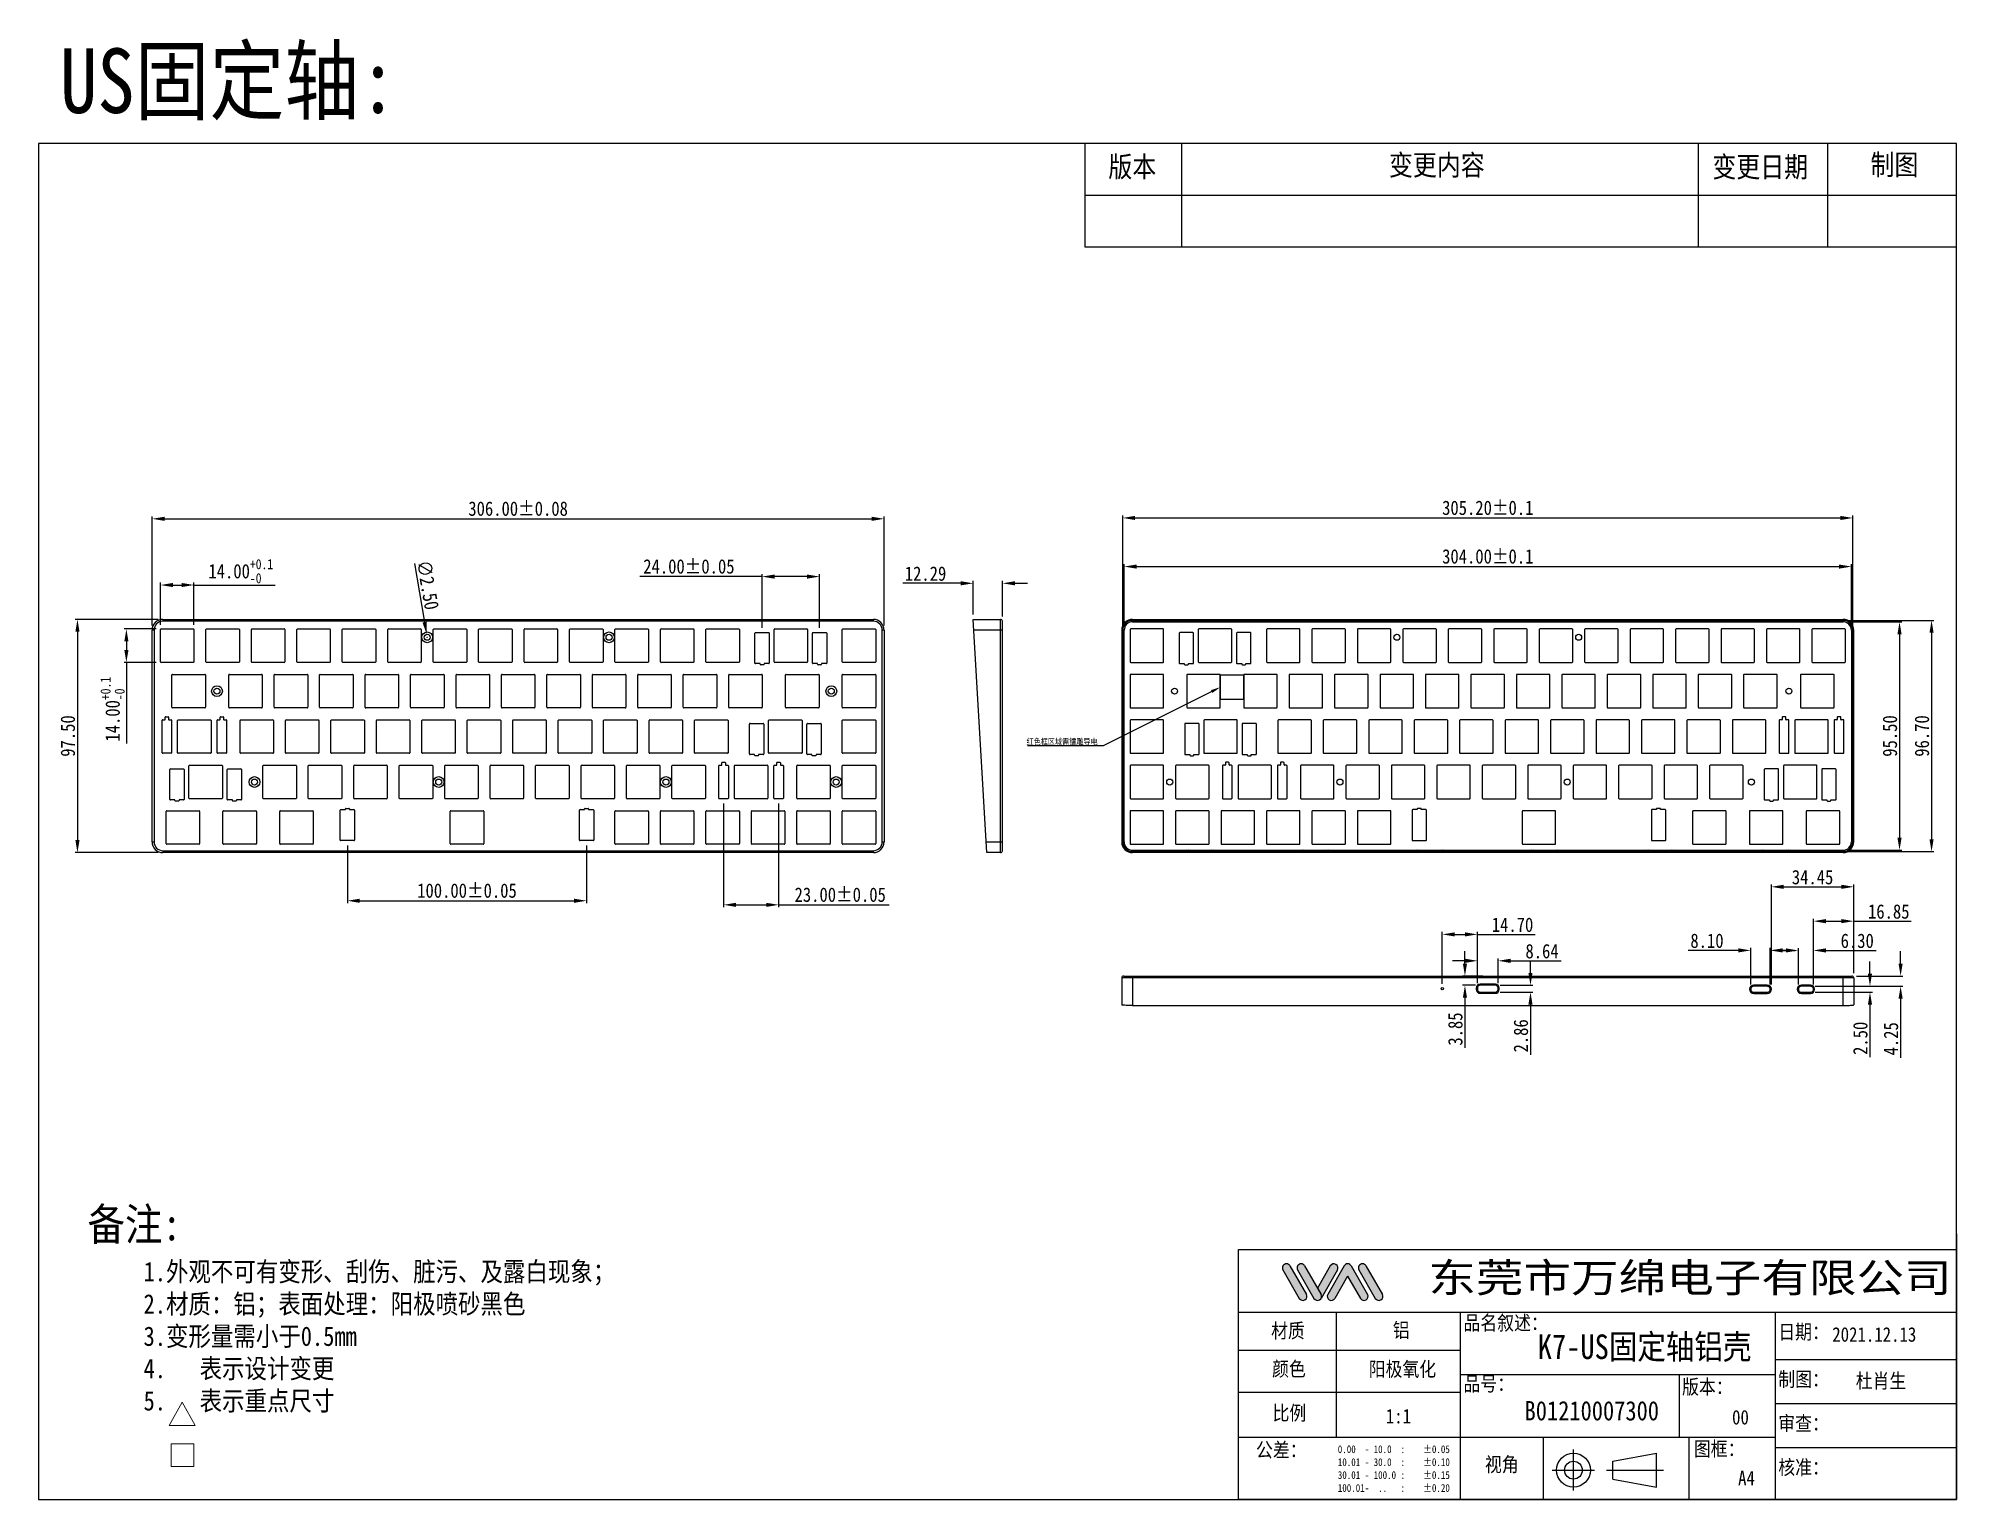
# Model space of a CAD drawing. Header units: millimetres. Extents: x -527 to 275, y 172 to 783.
import ezdxf
from ezdxf import colors
from ezdxf.entities.mleader import LeaderData, LeaderLine
from ezdxf.math import Vec2, Vec3

# ---------------------------------------------------------------- set-up
doc = ezdxf.new("R2010")
doc.units = ezdxf.units.MM
doc.header["$LTSCALE"] = 16.335
doc.header["$PDMODE"] = 3
doc.header["$PDSIZE"] = 8
doc.layers.get('0').update_dxf_attribs({"linetype": 'CONTINUOUS'})
doc.layers.get('Defpoints').update_dxf_attribs({"linetype": 'CONTINUOUS'})
doc.layers.add('图框', color=7, linetype='CONTINUOUS')
doc.layers.add('正面禁放', color=1, linetype='CONTINUOUS')
doc.layers.add('文字说明', color=2, linetype='CONTINUOUS', lineweight=13)
doc.layers.add('标注尺寸', color=2, linetype='CONTINUOUS', lineweight=13)
doc.styles.get("Standard").update_dxf_attribs({"font": '', "width": 0.85, "height": 6})
doc.styles.get('Standard').set_extended_font_data('SimSun')
doc.dimstyles.get("Standard").update_dxf_attribs({"dimtxt": 6, "dimasz": 5.2, "dimexe": 1, "dimexo": 2, "dimgap": 1, "dimtad": 1, "dimzin": 1, "dimdsep": 46, "dimtxsty": 'Standard', "dimcen": 0.09, "dimadec": 0, "dimazin": 2, "dimtp": 0.01, "dimtm": 0.01, "dimtfac": 1, "dimtofl": 0, "dimtmove": 0, "dimatfit": 3, "dimfxl": 0, "dimtolj": 1, "dimarcsym": 0})

msp = doc.modelspace()

# ---------------------------------------------------------------- texts
at = {"layer": '图框', "char_height": 8.64, "attachment_point": 1}
for s, width, insert in [('版本', 30.61495, (-80.093, 733.598)), ('{\\fSimSun|b0|i0|c134|p2;变更内容}', 52.16628, (37.184, 734.3)), ('变更日期', 48.12745, (172.394, 733.527)), ('制图', 36.00902, (238.512, 734.465))]:
    msp.add_mtext_dynamic_manual_height_columns(s, width=width, gutter_width=1, heights=[0], dxfattribs=dict(at, insert=insert))
at = {"layer": '图框', "insert": (53.679, 270.896), "char_height": 12.15, "width": 238.84634, "attachment_point": 1}
msp.add_mtext('{\\fMicrosoft YaHei|b0|i0|c134|p34;\\W1.2;东莞市万绵电子有限公司}', dxfattribs=at)
at = {"layer": '图框', "lineweight": 0, "attachment_point": 1}
for s, insert, char_height, width in [('{\\fSimSun|b0|i0|c134|p54;\\C4;品名叙述：}', (68.373, 248.997), 6.075, 60.97603), ('{\\fSimSun|b0|i0|c134|p54;\\C4;材质}', (-12.061, 245.716), 6.075, 60.97603), ('{\\fSimSun|b0|i0|c134|p54;\\C4;铝}', (38.844, 245.926), 6.075, 60.97603), ('{\\fSimSun|b0|i0|c134|p54;\\C4;K7-US固定轴铝壳}', (99.4, 241.094), 10.28366, 93.66614), ('{\\fSimSun|b0|i0|c134|p54;\\C4;日期：}', (199.963, 245.213), 6.075, 60.97603), ('{\\fSimSun|b0|i0|c134|p54;\\C4;2021.12.13}', (222.536, 244.144), 6.075, 60.97603), ('{\\fSimSun|b0|i0|c134|p54;\\C4;颜色}', (-11.637, 229.75), 6.075, 60.97603), ('{\\fSimSun|b0|i0|c134|p54;\\C4;阳极氧化}', (28.771, 229.661), 6.075, 60.97603), ('{\\fSimSun|b0|i0|c134|p54;\\C4;制图：}', (199.963, 225.393), 6.075, 60.97603), ('{\\fSimSun|b0|i0|c134|p54;\\C4;杜肖生}', (232.353, 224.75), 6.075, 60.97603), ('{\\fSimSun|b0|i0|c134|p54;\\C4;品号：}', (68.373, 223.533), 6.075, 60.97603), ('{\\fSimSun|b0|i0|c134|p54;\\C4;版本：}', (159.725, 222.238), 6.075, 60.97603), ('{\\fSimSun|b0|i0|c134|p54;\\C4;比例}', (-11.425, 211.308), 6.075, 60.97603), ('{\\fSimSun|b0|i0|c134|p54;\\C4;1:1}', (35.9, 209.978), 6.075, 60.97603), ('{\\fSimSun|b0|i0|c134|p54;\\C4;B01210007300}', (93.897, 213.26), 8.1, 89.226), ('{\\fSimSun|b0|i0|c134|p54;\\C4;00}', (180.649, 209.523), 6.075, 60.97603), ('{\\fSimSun|b0|i0|c134|p54;\\C4;审查：}', (199.963, 206.992), 6.075, 60.97603), ('{\\fSimSun|b0|i0|c134|p54;\\C4;公差：}', (-18.376, 195.845), 6.075, 60.97603), ('{\\fSimSun|b0|i0|c134|p54;\\C4;图框：}', (164.689, 196.299), 6.075, 60.97603), ('{\\fSimSun|b0|i0|c134|p54;\\C4;视角}', (77.327, 189.801), 6.075, 60.97603), ('{\\fSimSun|b0|i0|c134|p54;\\C4;核准：}', (199.963, 188.591), 6.075, 60.97603), ('{\\fSimSun|b0|i0|c134|p54;\\C4;A4}', (183.158, 184.084), 6.075, 60.97603)]:
    msp.add_mtext(s, dxfattribs=dict(at, insert=insert, char_height=char_height, width=width))
at = {"layer": '图框', "color": 4, "insert": (15.83, 194.74), "char_height": 3.24, "attachment_point": 1}
msp.add_mtext_dynamic_manual_height_columns('{\\fSimSun|b0|i0|c134|p2;0.00  - 10.0  :    %%P0.05\\P10.01 - 30.0  :    %%P0.10\\P30.01 - 100.0 :    %%P0.15\\P100.01-  ..   :    %%P0.20}', width=57.04086, gutter_width=1, heights=[0], dxfattribs=at)
at = {"layer": '文字说明', "insert": (-506.816, 293.923), "char_height": 13.5, "attachment_point": 1}
msp.add_mtext_dynamic_manual_height_columns('备注:\\P   {\\H0.6x;1.外观不可有变形、刮伤、脏污、及露白现象；\\P     2.材质：铝；表面处理：阳极喷砂黑色\\P     3.变形量需小于0.5mm\\P     4.   表示设计变更  \\P     5.   表示重点尺寸\\P     }', width=341.90186, gutter_width=1, heights=[0], dxfattribs=at)
at = {"layer": '标注尺寸', "insert": (-518.348, 778.748), "char_height": 27, "attachment_point": 1}
msp.add_mtext_dynamic_manual_height_columns('US固定轴:', width=182.14122, gutter_width=25, heights=[0], dxfattribs=at)

# ---------------------------------------------------------------- blocks, each defined once
blk = doc.blocks.new('*D29')
at = {"layer": 'Defpoints', "color": 0, "lineweight": 13}
for p in [(231.12, 582.44), (-74.08, 535.54), (231.12, 535.54)]:
    blk.add_point(p, dxfattribs=at)
at = {"layer": '标注尺寸', "color": 0, "lineweight": -2}
for p, q in [((-74.08, 537.54), (-74.08, 583.44)), ((-68.88, 582.44), (225.92, 582.44)), ((231.12, 537.54), (231.12, 583.44))]:
    blk.add_line(p, q, dxfattribs=at)
at = {"layer": '标注尺寸', "color": 0, "lineweight": 13}
for points in [[(-68.88, 583.31), (-68.88, 581.58), (-74.08, 582.44)], [(225.92, 583.31), (225.92, 581.58), (231.12, 582.44)]]:
    blk.add_solid(points, dxfattribs=at)
at = {"layer": '标注尺寸', "color": 0, "insert": (78.52, 586.66), "char_height": 6, "attachment_point": 5}
blk.add_mtext('\\A1;305.20%%P0.1', dxfattribs=at)
blk = doc.blocks.new('*D30')
at = {"layer": 'Defpoints', "color": 0, "lineweight": 13}
for p in [(230.52, 562.11), (-73.48, 535.54), (230.52, 535.54)]:
    blk.add_point(p, dxfattribs=at)
at = {"layer": '标注尺寸', "color": 0, "lineweight": -2}
for p, q in [((-73.48, 537.54), (-73.48, 563.11)), ((-68.28, 562.11), (225.32, 562.11)), ((230.52, 537.54), (230.52, 563.11))]:
    blk.add_line(p, q, dxfattribs=at)
at = {"layer": '标注尺寸', "color": 0, "lineweight": 13}
for points in [[(-68.28, 562.98), (-68.28, 561.24), (-73.48, 562.11)], [(225.32, 562.98), (225.32, 561.24), (230.52, 562.11)]]:
    blk.add_solid(points, dxfattribs=at)
at = {"layer": '标注尺寸', "color": 0, "insert": (78.52, 566.33), "char_height": 6, "attachment_point": 5}
blk.add_mtext('\\A1;304.00%%P0.1', dxfattribs=at)
blk = doc.blocks.new('*D31')
at = {"layer": 'Defpoints', "color": 0, "lineweight": 13}
for p in [(227.02, 539.04), (227.02, 443.54), (250.65, 443.54)]:
    blk.add_point(p, dxfattribs=at)
at = {"layer": '标注尺寸', "color": 0, "lineweight": -2}
for p, q in [((229.02, 539.04), (251.65, 539.04)), ((250.65, 533.84), (250.65, 448.74)), ((229.02, 443.54), (251.65, 443.54))]:
    blk.add_line(p, q, dxfattribs=at)
at = {"layer": '标注尺寸', "color": 0, "lineweight": 13}
for points in [[(249.78, 533.84), (251.52, 533.84), (250.65, 539.04)], [(249.78, 448.74), (251.52, 448.74), (250.65, 443.54)]]:
    blk.add_solid(points, dxfattribs=at)
at = {"layer": '标注尺寸', "color": 0, "insert": (246.65, 491.29), "char_height": 6, "attachment_point": 5, "rotation": 90}
blk.add_mtext('\\A1;95.50', dxfattribs=at)
blk = doc.blocks.new('*D32')
at = {"layer": 'Defpoints', "color": 0, "lineweight": 13}
for p in [(227.02, 539.64), (227.02, 442.94), (264.04, 442.94)]:
    blk.add_point(p, dxfattribs=at)
at = {"layer": '标注尺寸', "color": 0, "lineweight": -2}
for p, q in [((229.02, 539.64), (265.04, 539.64)), ((264.04, 534.44), (264.04, 448.14)), ((229.02, 442.94), (265.04, 442.94))]:
    blk.add_line(p, q, dxfattribs=at)
at = {"layer": '标注尺寸', "color": 0, "lineweight": 13}
for points in [[(263.18, 534.44), (264.91, 534.44), (264.04, 539.64)], [(263.18, 448.14), (264.91, 448.14), (264.04, 442.94)]]:
    blk.add_solid(points, dxfattribs=at)
at = {"layer": '标注尺寸', "color": 0, "insert": (260.04, 491.29), "char_height": 6, "attachment_point": 5, "rotation": 90}
blk.add_mtext('\\A1;96.70', dxfattribs=at)
blk = doc.blocks.new('*D33')
at = {"layer": 'Defpoints', "color": 0, "lineweight": 13}
for p in [(-173.83, 582.09), (-479.83, 535.54), (-173.83, 535.54)]:
    blk.add_point(p, dxfattribs=at)
at = {"layer": '标注尺寸', "color": 0, "lineweight": -2}
for p, q in [((-479.83, 537.54), (-479.83, 583.09)), ((-474.63, 582.09), (-179.03, 582.09)), ((-173.83, 537.54), (-173.83, 583.09))]:
    blk.add_line(p, q, dxfattribs=at)
at = {"layer": '标注尺寸', "color": 0, "lineweight": 13}
for points in [[(-474.63, 582.95), (-474.63, 581.22), (-479.83, 582.09)], [(-179.03, 582.95), (-179.03, 581.22), (-173.83, 582.09)]]:
    blk.add_solid(points, dxfattribs=at)
at = {"layer": '标注尺寸', "color": 0, "insert": (-326.83, 586.3), "char_height": 6, "attachment_point": 5}
blk.add_mtext('\\A1;306.00%%P0.08', dxfattribs=at)
blk = doc.blocks.new('*D34')
at = {"layer": 'Defpoints', "color": 0, "lineweight": 13}
for p in [(-475.33, 540.04), (-511.04, 442.54), (-475.33, 442.54)]:
    blk.add_point(p, dxfattribs=at)
at = {"layer": '标注尺寸', "color": 0, "lineweight": -2}
for p, q in [((-477.33, 540.04), (-512.04, 540.04)), ((-511.04, 534.84), (-511.04, 447.74)), ((-477.33, 442.54), (-512.04, 442.54))]:
    blk.add_line(p, q, dxfattribs=at)
at = {"layer": '标注尺寸', "color": 0, "lineweight": 13}
for points in [[(-511.9, 534.84), (-510.17, 534.84), (-511.04, 540.04)], [(-511.9, 447.74), (-510.17, 447.74), (-511.04, 442.54)]]:
    blk.add_solid(points, dxfattribs=at)
at = {"layer": '标注尺寸', "color": 0, "insert": (-515.04, 491.29), "char_height": 6, "attachment_point": 5, "rotation": 90}
blk.add_mtext('\\A1;97.50', dxfattribs=at)
blk = doc.blocks.new('*D35')
at = {"layer": 'Defpoints', "color": 0, "lineweight": 13}
for p in [(-462.33, 554.41), (-476.33, 535.79), (-462.33, 535.79)]:
    blk.add_point(p, dxfattribs=at)
at = {"layer": '标注尺寸', "color": 0, "lineweight": -2}
for p, q in [((-476.33, 537.79), (-476.33, 555.41)), ((-471.13, 554.41), (-467.53, 554.41)), ((-462.33, 537.79), (-462.33, 555.41)), ((-462.33, 554.41), (-428.4, 554.41))]:
    blk.add_line(p, q, dxfattribs=at)
at = {"layer": '标注尺寸', "color": 0, "lineweight": 13}
for points in [[(-471.13, 555.27), (-471.13, 553.54), (-476.33, 554.41)], [(-467.53, 555.27), (-467.53, 553.54), (-462.33, 554.41)]]:
    blk.add_solid(points, dxfattribs=at)
at = {"layer": '标注尺寸', "color": 0, "insert": (-442.76, 560.19), "char_height": 6, "attachment_point": 5}
blk.add_mtext('\\A1;14.00{\\H0.7x;\\S+0.1^ -0;}', dxfattribs=at)
blk = doc.blocks.new('*D36')
at = {"layer": 'Defpoints', "color": 0, "lineweight": 13}
for p in [(-365.04, 533.77), (-364.62, 531.31)]:
    blk.add_point(p, dxfattribs=at)
at = {"layer": '标注尺寸', "color": 0, "lineweight": -2}
for p, q in [((-370.19, 563.43), (-365.93, 538.9)), ((-364.92, 532.54), (-364.74, 532.54)), ((-364.83, 532.45), (-364.83, 532.63))]:
    blk.add_line(p, q, dxfattribs=at)
at = {"layer": '标注尺寸', "color": 0, "lineweight": 13}
blk.add_solid([(-365.08, 539.05), (-366.79, 538.75), (-365.04, 533.77)], dxfattribs=at)
at = {"layer": '标注尺寸', "color": 0, "insert": (-364.56, 554.41), "char_height": 6, "attachment_point": 5, "rotation": 279.84514}
blk.add_mtext('\\A1;∅2.50', dxfattribs=at)
blk = doc.blocks.new('*D37')
at = {"layer": 'Defpoints', "color": 0, "lineweight": 13}
for p in [(-200.83, 557.92), (-224.83, 534.54), (-200.83, 534.54)]:
    blk.add_point(p, dxfattribs=at)
at = {"layer": '标注尺寸', "color": 0, "lineweight": -2}
for p, q in [((-224.83, 557.92), (-275.96, 557.92)), ((-224.83, 536.54), (-224.83, 558.92)), ((-206.03, 557.92), (-219.63, 557.92)), ((-200.83, 536.54), (-200.83, 558.92))]:
    blk.add_line(p, q, dxfattribs=at)
at = {"layer": '标注尺寸', "color": 0, "lineweight": 13}
for points in [[(-219.63, 558.79), (-219.63, 557.06), (-224.83, 557.92)], [(-206.03, 558.79), (-206.03, 557.06), (-200.83, 557.92)]]:
    blk.add_solid(points, dxfattribs=at)
at = {"layer": '标注尺寸', "color": 0, "insert": (-255.43, 562.14), "char_height": 6, "attachment_point": 5}
blk.add_mtext('\\A1;24.00%%P0.05', dxfattribs=at)
blk = doc.blocks.new('*D38')
at = {"layer": 'Defpoints', "color": 0, "lineweight": 13}
for p in [(-398.2, 447.54), (-298.2, 447.54), (-298.2, 422.41)]:
    blk.add_point(p, dxfattribs=at)
at = {"layer": '标注尺寸', "color": 0, "lineweight": -2}
for p, q in [((-398.2, 445.54), (-398.2, 421.41)), ((-298.2, 445.54), (-298.2, 421.41)), ((-393, 422.41), (-303.4, 422.41))]:
    blk.add_line(p, q, dxfattribs=at)
at = {"layer": '标注尺寸', "color": 0, "lineweight": 13}
for points in [[(-393, 423.27), (-393, 421.54), (-398.2, 422.41)], [(-303.4, 423.27), (-303.4, 421.54), (-298.2, 422.41)]]:
    blk.add_solid(points, dxfattribs=at)
at = {"layer": '标注尺寸', "color": 0, "insert": (-348.2, 426.62), "char_height": 6, "attachment_point": 5}
blk.add_mtext('\\A1;100.00%%P0.05', dxfattribs=at)
blk = doc.blocks.new('*D39')
at = {"layer": 'Defpoints', "color": 0, "lineweight": 13}
for p in [(-136.65, 555.12), (-136.65, 540.04), (-124.35, 539.24)]:
    blk.add_point(p, dxfattribs=at)
at = {"layer": '标注尺寸', "color": 0, "lineweight": -2}
for p, q in [((-141.85, 555.12), (-165.96, 555.12)), ((-136.65, 542.04), (-136.65, 556.12)), ((-124.35, 541.24), (-124.35, 556.12)), ((-119.15, 555.12), (-113.95, 555.12))]:
    blk.add_line(p, q, dxfattribs=at)
at = {"layer": '标注尺寸', "color": 0, "lineweight": 13}
for points in [[(-141.85, 555.99), (-141.85, 554.25), (-136.65, 555.12)], [(-119.15, 555.99), (-119.15, 554.25), (-124.35, 555.12)]]:
    blk.add_solid(points, dxfattribs=at)
at = {"layer": '标注尺寸', "color": 0, "insert": (-156.51, 559.12), "char_height": 6, "attachment_point": 5}
blk.add_mtext('\\A1;12.29', dxfattribs=at)
blk = doc.blocks.new('*D40')
at = {"layer": 'Defpoints', "color": 0, "lineweight": 13}
for p in [(-240.92, 465.04), (-217.92, 465.04), (-217.92, 420.7)]:
    blk.add_point(p, dxfattribs=at)
at = {"layer": '标注尺寸', "color": 0, "lineweight": -2}
for p, q in [((-240.92, 463.04), (-240.92, 419.7)), ((-217.92, 463.04), (-217.92, 419.7)), ((-235.72, 420.7), (-223.12, 420.7)), ((-217.92, 420.7), (-171.65, 420.7))]:
    blk.add_line(p, q, dxfattribs=at)
at = {"layer": '标注尺寸', "color": 0, "lineweight": 13}
for points in [[(-235.72, 421.56), (-235.72, 419.83), (-240.92, 420.7)], [(-223.12, 421.56), (-223.12, 419.83), (-217.92, 420.7)]]:
    blk.add_solid(points, dxfattribs=at)
at = {"layer": '标注尺寸', "color": 0, "insert": (-192.18, 424.91), "char_height": 6, "attachment_point": 5}
blk.add_mtext('\\A1;23.00%%P0.05', dxfattribs=at)
blk = doc.blocks.new('*D41')
at = {"layer": 'Defpoints', "color": 0, "lineweight": 13}
for p in [(-476.08, 536.04), (-490.58, 522.04), (-476.08, 522.04)]:
    blk.add_point(p, dxfattribs=at)
at = {"layer": '标注尺寸', "color": 0, "lineweight": -2}
for p, q in [((-478.08, 536.04), (-491.58, 536.04)), ((-490.58, 530.84), (-490.58, 527.24)), ((-478.08, 522.04), (-491.58, 522.04)), ((-490.58, 522.04), (-490.58, 488.11))]:
    blk.add_line(p, q, dxfattribs=at)
at = {"layer": '标注尺寸', "color": 0, "lineweight": 13}
for points in [[(-491.44, 530.84), (-489.71, 530.84), (-490.58, 536.04)], [(-491.44, 527.24), (-489.71, 527.24), (-490.58, 522.04)]]:
    blk.add_solid(points, dxfattribs=at)
at = {"layer": '标注尺寸', "color": 0, "insert": (-496.36, 502.48), "char_height": 6, "attachment_point": 5, "rotation": 90}
blk.add_mtext('\\A1;14.00{\\H0.7x;\\S+0.1^ -0;}', dxfattribs=at)
blk = doc.blocks.new('*D42')
at = {"layer": 'Defpoints', "color": 0, "lineweight": 13}
for p in [(213.42, 386.67), (213.42, 384.17), (238.29, 384.17)]:
    blk.add_point(p, dxfattribs=at)
at = {"layer": '标注尺寸', "color": 0, "lineweight": -2}
for p, q in [((238.29, 391.87), (238.29, 397.07)), ((215.42, 386.67), (239.29, 386.67)), ((215.42, 384.17), (239.29, 384.17)), ((238.29, 378.97), (238.29, 357.01))]:
    blk.add_line(p, q, dxfattribs=at)
at = {"layer": '标注尺寸', "color": 0, "lineweight": 13}
for points in [[(237.42, 391.87), (239.16, 391.87), (238.29, 386.67)], [(237.42, 378.97), (239.16, 378.97), (238.29, 384.17)]]:
    blk.add_solid(points, dxfattribs=at)
at = {"layer": '标注尺寸', "color": 0, "insert": (234.29, 364.9), "char_height": 6, "attachment_point": 5, "rotation": 90}
blk.add_mtext('\\A1;2.50', dxfattribs=at)
blk = doc.blocks.new('*D43')
at = {"layer": 'Defpoints', "color": 0, "lineweight": 13}
for p in [(214.67, 401.64), (208.37, 385.42), (214.67, 385.42)]:
    blk.add_point(p, dxfattribs=at)
at = {"layer": '标注尺寸', "color": 0, "lineweight": -2}
for p, q in [((203.17, 401.64), (197.97, 401.64)), ((208.37, 387.42), (208.37, 402.64)), ((214.67, 387.42), (214.67, 402.64)), ((219.87, 401.64), (240.87, 401.64))]:
    blk.add_line(p, q, dxfattribs=at)
at = {"layer": '标注尺寸', "color": 0, "lineweight": 13}
for points in [[(203.17, 402.51), (203.17, 400.77), (208.37, 401.64)], [(219.87, 402.51), (219.87, 400.77), (214.67, 401.64)]]:
    blk.add_solid(points, dxfattribs=at)
at = {"layer": '标注尺寸', "color": 0, "insert": (232.97, 405.64), "char_height": 6, "attachment_point": 5}
blk.add_mtext('\\A1;6.30', dxfattribs=at)
blk = doc.blocks.new('*D44')
at = {"layer": 'Defpoints', "color": 0, "lineweight": 13}
for p in [(213.42, 386.67), (230.72, 390.92), (251.1, 390.92)]:
    blk.add_point(p, dxfattribs=at)
at = {"layer": '标注尺寸', "color": 0, "lineweight": -2}
for p, q in [((251.1, 396.12), (251.1, 401.32)), ((215.42, 386.67), (252.1, 386.67)), ((232.72, 390.92), (252.1, 390.92)), ((251.1, 381.47), (251.1, 356.8))]:
    blk.add_line(p, q, dxfattribs=at)
at = {"layer": '标注尺寸', "color": 0, "lineweight": 13}
for points in [[(250.23, 396.12), (251.97, 396.12), (251.1, 390.92)], [(250.23, 381.47), (251.97, 381.47), (251.1, 386.67)]]:
    blk.add_solid(points, dxfattribs=at)
at = {"layer": '标注尺寸', "color": 0, "insert": (247.1, 364.7), "char_height": 6, "attachment_point": 5, "rotation": 90}
blk.add_mtext('\\A1;4.25', dxfattribs=at)
blk = doc.blocks.new('*D45')
at = {"layer": 'Defpoints', "color": 0, "lineweight": 13}
for p in [(196.57, 401.66), (188.47, 385.42), (196.57, 385.42)]:
    blk.add_point(p, dxfattribs=at)
at = {"layer": '标注尺寸', "color": 0, "lineweight": -2}
for p, q in [((183.27, 401.66), (162.24, 401.66)), ((188.47, 387.42), (188.47, 402.66)), ((196.57, 387.42), (196.57, 402.66)), ((201.77, 401.66), (206.97, 401.66))]:
    blk.add_line(p, q, dxfattribs=at)
at = {"layer": '标注尺寸', "color": 0, "lineweight": 13}
for points in [[(183.27, 402.52), (183.27, 400.79), (188.47, 401.66)], [(201.77, 402.52), (201.77, 400.79), (196.57, 401.66)]]:
    blk.add_solid(points, dxfattribs=at)
at = {"layer": '标注尺寸', "color": 0, "insert": (170.16, 405.66), "char_height": 6, "attachment_point": 5}
blk.add_mtext('\\A1;8.10', dxfattribs=at)
blk = doc.blocks.new('*D46')
at = {"layer": 'Defpoints', "color": 0, "lineweight": 13}
for p in [(231.52, 413.88), (214.67, 385.42), (231.52, 390.12)]:
    blk.add_point(p, dxfattribs=at)
at = {"layer": '标注尺寸', "color": 0, "lineweight": -2}
for p, q in [((214.67, 387.42), (214.67, 414.88)), ((219.87, 413.88), (226.32, 413.88)), ((231.52, 392.12), (231.52, 414.88)), ((231.52, 413.88), (255.58, 413.88))]:
    blk.add_line(p, q, dxfattribs=at)
at = {"layer": '标注尺寸', "color": 0, "lineweight": 13}
for points in [[(219.87, 414.75), (219.87, 413.01), (214.67, 413.88)], [(226.32, 414.75), (226.32, 413.01), (231.52, 413.88)]]:
    blk.add_solid(points, dxfattribs=at)
at = {"layer": '标注尺寸', "color": 0, "insert": (246.15, 417.88), "char_height": 6, "attachment_point": 5}
blk.add_mtext('\\A1;16.85', dxfattribs=at)
blk = doc.blocks.new('*D47')
at = {"layer": 'Defpoints', "color": 0, "lineweight": 13}
for p in [(231.52, 428.24), (197.07, 385.42), (231.52, 390.12)]:
    blk.add_point(p, dxfattribs=at)
at = {"layer": '标注尺寸', "color": 0, "lineweight": -2}
for p, q in [((197.07, 387.42), (197.07, 429.24)), ((202.27, 428.24), (226.32, 428.24)), ((231.52, 392.12), (231.52, 429.24))]:
    blk.add_line(p, q, dxfattribs=at)
at = {"layer": '标注尺寸', "color": 0, "lineweight": 13}
for points in [[(202.27, 429.1), (202.27, 427.37), (197.07, 428.24)], [(226.32, 429.1), (226.32, 427.37), (231.52, 428.24)]]:
    blk.add_solid(points, dxfattribs=at)
at = {"layer": '标注尺寸', "color": 0, "insert": (214.3, 432.24), "char_height": 6, "attachment_point": 5}
blk.add_mtext('\\A1;34.45', dxfattribs=at)
blk = doc.blocks.new('*D48')
at = {"layer": 'Defpoints', "color": 0, "lineweight": 13}
for p in [(68.98, 387.07), (75.35, 387.07), (78.52, 390.92)]:
    blk.add_point(p, dxfattribs=at)
at = {"layer": '标注尺寸', "color": 0, "lineweight": -2}
for p, q in [((68.98, 396.12), (68.98, 401.32)), ((76.52, 390.92), (67.98, 390.92)), ((73.35, 387.07), (67.98, 387.07)), ((68.98, 381.87), (68.98, 360.97))]:
    blk.add_line(p, q, dxfattribs=at)
at = {"layer": '标注尺寸', "color": 0, "lineweight": 13}
for points in [[(68.11, 396.12), (69.84, 396.12), (68.98, 390.92)], [(68.11, 381.87), (69.84, 381.87), (68.98, 387.07)]]:
    blk.add_solid(points, dxfattribs=at)
at = {"layer": '标注尺寸', "color": 0, "insert": (64.98, 368.78), "char_height": 6, "attachment_point": 5, "rotation": 90}
blk.add_mtext('\\A1;3.85', dxfattribs=at)
blk = doc.blocks.new('*D49')
at = {"layer": 'Defpoints', "color": 0, "lineweight": 13}
for p in [(74.2, 408.35), (59.5, 385.64), (74.2, 385.92)]:
    blk.add_point(p, dxfattribs=at)
at = {"layer": '标注尺寸', "color": 0, "lineweight": -2}
for p, q in [((59.5, 387.64), (59.5, 409.35)), ((74.2, 387.92), (74.2, 409.35)), ((64.7, 408.35), (69, 408.35)), ((74.2, 408.35), (98.34, 408.35))]:
    blk.add_line(p, q, dxfattribs=at)
at = {"layer": '标注尺寸', "color": 0, "lineweight": 13}
for points in [[(64.7, 409.22), (64.7, 407.48), (59.5, 408.35)], [(69, 409.22), (69, 407.48), (74.2, 408.35)]]:
    blk.add_solid(points, dxfattribs=at)
at = {"layer": '标注尺寸', "color": 0, "insert": (88.87, 412.35), "char_height": 6, "attachment_point": 5}
blk.add_mtext('\\A1;14.70', dxfattribs=at)
blk = doc.blocks.new('*D50')
at = {"layer": 'Defpoints', "color": 0, "lineweight": 13}
for p in [(81.69, 387.07), (81.69, 384.21), (96.38, 384.21)]:
    blk.add_point(p, dxfattribs=at)
at = {"layer": '标注尺寸', "color": 0, "lineweight": -2}
for p, q in [((96.38, 392.27), (96.38, 397.47)), ((83.69, 387.07), (97.38, 387.07)), ((83.69, 384.21), (97.38, 384.21)), ((96.38, 379.01), (96.38, 358.04))]:
    blk.add_line(p, q, dxfattribs=at)
at = {"layer": '标注尺寸', "color": 0, "lineweight": 13}
for points in [[(95.51, 392.27), (97.24, 392.27), (96.38, 387.07)], [(95.51, 379.01), (97.24, 379.01), (96.38, 384.21)]]:
    blk.add_solid(points, dxfattribs=at)
at = {"layer": '标注尺寸', "color": 0, "insert": (92.38, 365.93), "char_height": 6, "attachment_point": 5, "rotation": 90}
blk.add_mtext('\\A1;2.86', dxfattribs=at)
blk = doc.blocks.new('*D51')
at = {"layer": 'Defpoints', "color": 0, "lineweight": 13}
for p in [(82.84, 397.3), (74.2, 385.92), (82.84, 385.92)]:
    blk.add_point(p, dxfattribs=at)
at = {"layer": '标注尺寸', "color": 0, "lineweight": -2}
for p, q in [((69, 397.3), (63.8, 397.3)), ((74.2, 387.92), (74.2, 398.3)), ((82.84, 387.92), (82.84, 398.3)), ((88.04, 397.3), (109.18, 397.3))]:
    blk.add_line(p, q, dxfattribs=at)
at = {"layer": '标注尺寸', "color": 0, "lineweight": 13}
for points in [[(69, 398.17), (69, 396.43), (74.2, 397.3)], [(88.04, 398.17), (88.04, 396.43), (82.84, 397.3)]]:
    blk.add_solid(points, dxfattribs=at)
at = {"layer": '标注尺寸', "color": 0, "insert": (101.21, 401.3), "char_height": 6, "attachment_point": 5}
blk.add_mtext('\\A1;8.64', dxfattribs=at)

# ---------------------------------------------------------------- dimensions: what is measured, and where the dimension line sits
at = {"layer": '标注尺寸'}
for base, p1, p2, text, picture, middle in [((-173.829, 582.085), (-479.829, 535.542), (-173.829, 535.542), '<>%%P0.08', '*D33', (-326.829, 586.302)), ((231.121, 582.444), (-74.079, 535.542), (231.121, 535.542), '<>%%P0.1', '*D29', (78.521, 586.66)), ((230.521, 562.11), (-73.479, 535.542), (230.521, 535.542), '<>%%P0.1', '*D30', (78.521, 566.326)), ((-462.329, 554.407), (-476.329, 535.792), (-462.329, 535.792), '<>{\\H0.7x;\\S+0.1^ -0;}', '*D35', (-442.763, 560.19)), ((-217.919, 420.695), (-240.919, 465.042), (-217.919, 465.042), '<>%%P0.05', '*D40', (-192.183, 424.912)), ((-298.204, 422.408), (-398.204, 447.542), (-298.204, 447.542), '<>%%P0.05', '*D38', (-348.204, 426.624))]:
    dim = msp.add_linear_dim(base=base, p1=p1, p2=p2, text=text, dimstyle='Standard', dxfattribs=at)
    dim.commit()
    dim.dimension.update_dxf_attribs({"geometry": picture, "text_midpoint": middle})
dim = msp.add_diameter_dim_2p(p1=(-364.615, 531.311), p2=(-365.043, 533.774), dimstyle='Standard', dxfattribs=at)
dim.commit()
dim.dimension.update_dxf_attribs({"geometry": '*D36', "text_midpoint": (-364.564, 554.411)})
dim = msp.add_linear_dim(base=(-200.829, 557.923), p1=(-224.829, 534.542), p2=(-200.829, 534.542), text='<>%%P0.05', dimstyle='Standard', dxfattribs=at)
dim.commit()
dim.dimension.update_dxf_attribs({"geometry": '*D37', "text_midpoint": (-255.429, 557.923), "dimtype": 160})
for base, p1, p2, picture, middle in [((-136.6488, 555.1207), (-124.3543, 539.2423), (-136.6488, 540.0423), '*D39', (-156.5063, 559.1207)), ((231.521, 428.237), (197.071, 385.421), (231.521, 390.121), '*D47', (214.296, 432.237)), ((231.521, 413.88), (214.671, 385.421), (231.521, 390.121), '*D46', (246.151, 417.88)), ((74.201, 408.35), (59.501, 385.641), (74.201, 385.921), '*D49', (88.873, 412.35)), ((214.671, 401.641), (208.371, 385.421), (214.671, 385.421), '*D43', (232.971, 405.641)), ((82.841, 397.301), (74.201, 385.921), (82.841, 385.921), '*D51', (101.211, 401.301))]:
    dim = msp.add_linear_dim(base=base, p1=p1, p2=p2, dimstyle='Standard', dxfattribs=at)
    dim.commit()
    dim.dimension.update_dxf_attribs({"geometry": picture, "text_midpoint": middle})
for base, p1, p2, picture, middle in [((-511.036, 442.542), (-475.329, 540.042), (-475.329, 442.542), '*D34', (-515.036, 491.292)), ((250.651, 443.542), (227.021, 539.042), (227.024, 443.542), '*D31', (246.651, 491.292)), ((264.042, 442.942), (227.022, 539.642), (227.022, 442.942), '*D32', (260.042, 491.292))]:
    dim = msp.add_linear_dim(base=base, p1=p1, p2=p2, angle=90, dimstyle='Standard', dxfattribs=at)
    dim.commit()
    dim.dimension.update_dxf_attribs({"geometry": picture, "text_midpoint": middle})
dim = msp.add_linear_dim(base=(-490.577, 522.042), p1=(-476.079, 536.042), p2=(-476.079, 522.042), angle=90, text='<>{\\H0.7x;\\S+0.1^ -0;}', dimstyle='Standard', dxfattribs=at)
dim.commit()
dim.dimension.update_dxf_attribs({"geometry": '*D41', "text_midpoint": (-496.361, 502.476)})
dim = msp.add_linear_dim(base=(196.571, 401.658), p1=(188.471, 385.421), p2=(196.571, 385.421), dimstyle='Standard', dxfattribs=at)
dim.commit()
dim.dimension.update_dxf_attribs({"geometry": '*D45', "text_midpoint": (170.158, 401.658), "dimtype": 160})
for base, p1, p2, picture, middle in [((68.976, 387.071), (78.521, 390.921), (75.351, 387.071), '*D48', (68.976, 368.78)), ((251.099, 390.921), (213.421, 386.671), (230.721, 390.921), '*D44', (251.099, 364.702)), ((96.378, 384.211), (81.691, 387.071), (81.691, 384.211), '*D50', (96.378, 365.926)), ((238.29, 384.171), (213.421, 386.671), (213.421, 384.171), '*D42', (238.29, 364.899))]:
    dim = msp.add_linear_dim(base=base, p1=p1, p2=p2, angle=90, dimstyle='Standard', dxfattribs=at)
    dim.commit()
    dim.dimension.update_dxf_attribs({"geometry": picture, "text_midpoint": middle, "dimtype": 160})

# ---------------------------------------------------------------- hatches: boundary and pattern name
at = {"layer": '图框'}
h = msp.add_hatch(color=252, dxfattribs=at)
h.paths.add_polyline_path([(-4.155, 269.763, 1), (-7.109, 268.067), (-0.275, 256.17, 1), (2.679, 257.866)])
h.paths.add_polyline_path([(5.856, 256.17, 1), (8.809, 257.866), (1.975, 269.763, 1), (-0.978, 268.067)])
h.paths.add_polyline_path([(19.936, 265.496), (25.294, 256.17, 1), (28.247, 257.866), (21.413, 269.763, 0.5788196), (18.46, 269.763), (11.626, 257.866, 1), (14.579, 256.17)])
h.paths.add_polyline_path([(27.616, 269.763, 1), (24.662, 268.067), (31.496, 256.17, 1), (34.45, 257.866)])
msp.add_hatch(color=1, dxfattribs=at).paths.add_polyline_path([(7.333, 260.437), (8.809, 257.866, -0.2667692), (8.809, 256.17), (15.643, 268.067, 1), (12.69, 269.763)])

# ---------------------------------------------------------------- linework, layer by layer
at = {"color": 7, "linetype": 'Continuous'}
for p, q in [((-475.329, 540.042), (-475.329, 539.242)), ((-475.329, 540.042), (-178.329, 540.042)), ((-178.329, 539.242), (-475.329, 539.242)), ((-178.329, 539.242), (-178.329, 540.042)), ((-130.892, 442.542), (-136.649, 540.042)), ((-136.649, 540.042), (-125.154, 540.042)), ((-125.154, 442.542), (-125.154, 540.042)), ((-124.354, 443.342), (-124.354, 539.242)), ((-69.98, 540.042), (227.025, 540.042)), ((-69.979, 539.642), (227.022, 539.642)), ((-69.979, 539.042), (227.022, 539.042)), ((-37.101, 539.542), (-46.256, 539.542)), ((13.899, 539.542), (4.744, 539.542)), ((55.899, 539.542), (46.744, 539.542)), ((105.299, 539.542), (96.144, 539.542)), ((145.299, 539.542), (136.144, 539.542)), ((185.413, 539.542), (177.144, 539.542)), ((-479.829, 447.043), (-479.829, 535.542)), ((-479.029, 535.542), (-479.829, 535.542)), ((-479.029, 535.542), (-479.029, 447.042)), ((-476.329, 522.292), (-476.329, 535.792)), ((-476.079, 536.042), (-462.579, 536.042)), ((-462.329, 535.792), (-462.329, 522.292)), ((-457.329, 522.292), (-457.329, 535.792)), ((-457.079, 536.042), (-443.579, 536.042)), ((-443.329, 535.792), (-443.329, 522.292)), ((-438.329, 522.292), (-438.329, 535.792)), ((-438.079, 536.042), (-424.579, 536.042)), ((-424.329, 535.792), (-424.329, 522.292)), ((-419.329, 522.292), (-419.329, 535.792)), ((-419.079, 536.042), (-405.579, 536.042)), ((-405.329, 535.792), (-405.329, 522.292)), ((-400.329, 522.292), (-400.329, 535.792)), ((-400.079, 536.042), (-386.579, 536.042)), ((-386.329, 535.792), (-386.329, 522.292)), ((-381.329, 522.292), (-381.329, 535.792)), ((-381.079, 536.042), (-367.579, 536.042)), ((-367.329, 535.792), (-367.329, 522.292)), ((-362.329, 522.292), (-362.329, 535.792)), ((-362.079, 536.042), (-348.579, 536.042)), ((-348.329, 535.792), (-348.329, 522.292)), ((-343.329, 522.292), (-343.329, 535.792)), ((-343.079, 536.042), (-329.579, 536.042)), ((-329.329, 535.792), (-329.329, 522.292)), ((-324.329, 522.292), (-324.329, 535.792)), ((-324.079, 536.042), (-310.579, 536.042)), ((-310.329, 535.792), (-310.329, 522.292)), ((-305.329, 522.292), (-305.329, 535.792)), ((-305.079, 536.042), (-291.579, 536.042)), ((-291.329, 535.792), (-291.329, 522.292)), ((-286.329, 522.292), (-286.329, 535.792)), ((-286.079, 536.042), (-272.579, 536.042)), ((-272.329, 535.792), (-272.329, 522.292)), ((-267.329, 522.292), (-267.329, 535.792)), ((-267.079, 536.042), (-253.579, 536.042)), ((-253.329, 535.792), (-253.329, 522.292)), ((-248.329, 522.292), (-248.329, 535.792)), ((-248.079, 536.042), (-234.579, 536.042)), ((-234.329, 535.792), (-234.329, 522.292)), ((-227.829, 521.792), (-227.829, 534.292)), ((-227.579, 534.542), (-222.079, 534.542)), ((-221.829, 534.292), (-221.829, 521.792)), ((-219.829, 522.292), (-219.829, 535.792)), ((-219.579, 536.042), (-206.079, 536.042)), ((-205.829, 535.792), (-205.829, 522.292)), ((-203.829, 521.792), (-203.829, 534.292)), ((-203.579, 534.542), (-198.079, 534.542)), ((-197.829, 534.292), (-197.829, 521.792)), ((-191.329, 522.292), (-191.329, 535.792)), ((-191.079, 536.042), (-177.579, 536.042)), ((-177.329, 535.792), (-177.329, 522.292)), ((-173.829, 535.542), (-174.629, 535.542)), ((-174.629, 447.042), (-174.629, 535.542)), ((-173.829, 535.542), (-173.829, 447.043)), ((-124.354, 535.542), (-136.383, 535.542)), ((-74.479, 535.542), (-74.479, 447.043)), ((-74.079, 447.043), (-74.079, 535.542)), ((-73.479, 447.042), (-73.479, 535.542)), ((-70.979, 535.792), (-70.979, 522.292)), ((-57.229, 536.042), (-70.729, 536.042)), ((-56.979, 522.292), (-56.979, 535.792)), ((-50.479, 534.292), (-50.479, 521.792)), ((-44.729, 534.542), (-50.229, 534.542)), ((-44.479, 521.792), (-44.479, 534.292)), ((-42.479, 535.792), (-42.479, 522.292)), ((-28.729, 536.042), (-42.229, 536.042)), ((-28.479, 522.292), (-28.479, 535.792)), ((-26.479, 534.292), (-26.479, 521.792)), ((-20.729, 534.542), (-26.229, 534.542)), ((-20.479, 521.792), (-20.479, 534.292)), ((-13.979, 535.792), (-13.979, 522.292)), ((-0.229, 536.042), (-13.729, 536.042)), ((0.021, 522.292), (0.021, 535.792)), ((5.021, 535.792), (5.021, 522.292)), ((18.771, 536.042), (5.271, 536.042)), ((19.021, 522.292), (19.021, 535.792)), ((24.021, 535.792), (24.021, 522.292)), ((37.771, 536.042), (24.271, 536.042)), ((38.021, 522.292), (38.021, 535.792)), ((43.021, 535.792), (43.021, 522.292)), ((56.771, 536.042), (43.271, 536.042)), ((57.021, 522.292), (57.021, 535.792)), ((62.021, 535.792), (62.021, 522.292)), ((75.771, 536.042), (62.271, 536.042)), ((76.021, 522.292), (76.021, 535.792)), ((81.021, 535.792), (81.021, 522.292)), ((94.771, 536.042), (81.271, 536.042)), ((95.021, 522.292), (95.021, 535.792)), ((100.021, 535.792), (100.021, 522.292)), ((113.771, 536.042), (100.271, 536.042)), ((114.021, 522.292), (114.021, 535.792)), ((119.021, 535.792), (119.021, 522.292)), ((132.771, 536.042), (119.271, 536.042)), ((133.021, 522.292), (133.021, 535.792)), ((138.021, 535.792), (138.021, 522.292)), ((151.771, 536.042), (138.271, 536.042)), ((152.021, 522.292), (152.021, 535.792)), ((157.021, 535.792), (157.021, 522.292)), ((170.771, 536.042), (157.271, 536.042)), ((171.021, 522.292), (171.021, 535.792)), ((176.021, 535.792), (176.021, 522.292)), ((189.771, 536.042), (176.271, 536.042)), ((190.021, 522.292), (190.021, 535.792)), ((195.021, 535.792), (195.021, 522.292)), ((208.771, 536.042), (195.271, 536.042)), ((209.021, 522.292), (209.021, 535.792)), ((214.021, 535.792), (214.021, 522.292)), ((227.771, 536.042), (214.271, 536.042)), ((228.021, 522.292), (228.021, 535.792)), ((230.521, 535.542), (230.521, 447.042)), ((231.121, 535.542), (231.121, 447.043)), ((231.521, 447.043), (231.521, 535.542)), ((-462.579, 522.042), (-476.079, 522.042)), ((-443.579, 522.042), (-457.079, 522.042)), ((-424.579, 522.042), (-438.079, 522.042)), ((-405.579, 522.042), (-419.079, 522.042)), ((-386.579, 522.042), (-400.079, 522.042)), ((-367.579, 522.042), (-381.079, 522.042)), ((-348.579, 522.042), (-362.079, 522.042)), ((-329.579, 522.042), (-343.079, 522.042)), ((-310.579, 522.042), (-324.079, 522.042)), ((-291.579, 522.042), (-305.079, 522.042)), ((-272.579, 522.042), (-286.079, 522.042)), ((-253.579, 522.042), (-267.079, 522.042)), ((-234.579, 522.042), (-248.079, 522.042)), ((-225.679, 521.542), (-227.579, 521.542)), ((-225.679, 521.292), (-225.679, 521.542)), ((-222.079, 521.542), (-223.979, 521.542)), ((-223.979, 521.542), (-223.979, 521.292)), ((-206.079, 522.042), (-219.579, 522.042)), ((-201.679, 521.542), (-203.579, 521.542)), ((-201.679, 521.292), (-201.679, 521.542)), ((-198.079, 521.542), (-199.979, 521.542)), ((-199.979, 521.542), (-199.979, 521.292)), ((-177.579, 522.042), (-191.079, 522.042)), ((-70.729, 522.042), (-57.229, 522.042)), ((-50.229, 521.542), (-48.329, 521.542)), ((-48.329, 521.542), (-48.329, 521.292)), ((-46.629, 521.292), (-46.629, 521.542)), ((-46.629, 521.542), (-44.729, 521.542)), ((-42.229, 522.042), (-28.729, 522.042)), ((-26.229, 521.542), (-24.329, 521.542)), ((-24.329, 521.542), (-24.329, 521.292)), ((-22.629, 521.292), (-22.629, 521.542)), ((-22.629, 521.542), (-20.729, 521.542)), ((-13.729, 522.042), (-0.229, 522.042)), ((5.271, 522.042), (18.771, 522.042)), ((24.271, 522.042), (37.771, 522.042)), ((43.271, 522.042), (56.771, 522.042)), ((62.271, 522.042), (75.771, 522.042)), ((81.271, 522.042), (94.771, 522.042)), ((100.271, 522.042), (113.771, 522.042)), ((119.271, 522.042), (132.771, 522.042)), ((138.271, 522.042), (151.771, 522.042)), ((157.271, 522.042), (170.771, 522.042)), ((176.271, 522.042), (189.771, 522.042)), ((195.271, 522.042), (208.771, 522.042)), ((214.271, 522.042), (227.771, 522.042)), ((-471.569, 503.292), (-471.569, 516.792)), ((-471.319, 517.042), (-457.819, 517.042)), ((-457.569, 516.792), (-457.569, 503.292)), ((-447.789, 503.292), (-447.789, 516.792)), ((-447.539, 517.042), (-434.039, 517.042)), ((-433.789, 516.792), (-433.789, 503.292)), ((-428.789, 503.292), (-428.789, 516.792)), ((-428.539, 517.042), (-415.039, 517.042)), ((-414.789, 516.792), (-414.789, 503.292)), ((-409.789, 503.292), (-409.789, 516.792)), ((-409.539, 517.042), (-396.039, 517.042)), ((-395.789, 516.792), (-395.789, 503.292)), ((-390.789, 503.292), (-390.789, 516.792)), ((-390.539, 517.042), (-377.039, 517.042)), ((-376.789, 516.792), (-376.789, 503.292)), ((-371.789, 503.292), (-371.789, 516.792)), ((-371.539, 517.042), (-358.039, 517.042)), ((-357.789, 516.792), (-357.789, 503.292)), ((-352.789, 503.292), (-352.789, 516.792)), ((-352.539, 517.042), (-339.039, 517.042)), ((-338.789, 516.792), (-338.789, 503.292)), ((-333.789, 503.292), (-333.789, 516.792)), ((-333.539, 517.042), (-320.039, 517.042)), ((-319.789, 516.792), (-319.789, 503.292)), ((-314.789, 503.292), (-314.789, 516.792)), ((-314.539, 517.042), (-301.039, 517.042)), ((-300.789, 516.792), (-300.789, 503.292)), ((-295.789, 503.292), (-295.789, 516.792)), ((-295.539, 517.042), (-282.039, 517.042)), ((-281.789, 516.792), (-281.789, 503.292)), ((-276.789, 503.292), (-276.789, 516.792)), ((-276.539, 517.042), (-263.039, 517.042)), ((-262.789, 516.792), (-262.789, 503.292)), ((-257.789, 503.292), (-257.789, 516.792)), ((-257.539, 517.042), (-244.039, 517.042)), ((-243.789, 516.792), (-243.789, 503.292)), ((-238.789, 503.292), (-238.789, 516.792)), ((-238.539, 517.042), (-225.039, 517.042)), ((-224.229, 521.042), (-225.429, 521.042)), ((-224.789, 516.792), (-224.789, 503.292)), ((-215.029, 503.292), (-215.029, 516.792)), ((-214.779, 517.042), (-201.279, 517.042)), ((-200.229, 521.042), (-201.429, 521.042)), ((-201.029, 516.792), (-201.029, 503.292)), ((-191.329, 503.292), (-191.329, 516.792)), ((-191.079, 517.042), (-177.579, 517.042)), ((-177.329, 516.792), (-177.329, 503.292)), ((-70.979, 516.792), (-70.979, 503.292)), ((-57.229, 517.042), (-70.729, 517.042)), ((-56.979, 503.292), (-56.979, 516.792)), ((-48.079, 521.042), (-46.879, 521.042)), ((-47.279, 516.792), (-47.279, 503.292)), ((-33.529, 517.042), (-47.029, 517.042)), ((-33.279, 503.292), (-33.279, 516.792)), ((-24.079, 521.042), (-22.879, 521.042)), ((-23.519, 516.792), (-23.519, 503.292)), ((-9.769, 517.042), (-23.269, 517.042)), ((-9.519, 503.292), (-9.519, 516.792)), ((-4.519, 516.792), (-4.519, 503.292)), ((9.231, 517.042), (-4.269, 517.042)), ((9.481, 503.292), (9.481, 516.792)), ((14.481, 516.792), (14.481, 503.292)), ((28.231, 517.042), (14.731, 517.042)), ((28.481, 503.292), (28.481, 516.792)), ((33.481, 516.792), (33.481, 503.292)), ((47.231, 517.042), (33.731, 517.042)), ((47.481, 503.292), (47.481, 516.792)), ((52.481, 516.792), (52.481, 503.292)), ((66.231, 517.042), (52.731, 517.042)), ((66.481, 503.292), (66.481, 516.792)), ((71.481, 516.792), (71.481, 503.292)), ((85.231, 517.042), (71.731, 517.042)), ((85.481, 503.292), (85.481, 516.792)), ((90.481, 516.792), (90.481, 503.292)), ((104.231, 517.042), (90.731, 517.042)), ((104.481, 503.292), (104.481, 516.792)), ((109.481, 516.792), (109.481, 503.292)), ((123.231, 517.042), (109.731, 517.042)), ((123.481, 503.292), (123.481, 516.792)), ((128.481, 516.792), (128.481, 503.292)), ((142.231, 517.042), (128.731, 517.042)), ((142.481, 503.292), (142.481, 516.792)), ((147.481, 516.792), (147.481, 503.292)), ((161.231, 517.042), (147.731, 517.042)), ((161.481, 503.292), (161.481, 516.792)), ((166.481, 516.792), (166.481, 503.292)), ((180.231, 517.042), (166.731, 517.042)), ((180.481, 503.292), (180.481, 516.792)), ((185.481, 516.792), (185.481, 503.292)), ((199.231, 517.042), (185.731, 517.042)), ((199.481, 503.292), (199.481, 516.792)), ((209.261, 516.792), (209.261, 503.292)), ((223.011, 517.042), (209.511, 517.042)), ((223.261, 503.292), (223.261, 516.792)), ((-475.679, 484.242), (-475.679, 497.842)), ((-475.479, 498.042), (-474.629, 498.042)), ((-474.429, 498.242), (-474.429, 499.092)), ((-474.229, 499.292), (-473.129, 499.292)), ((-472.929, 499.092), (-472.929, 498.242)), ((-472.729, 498.042), (-471.879, 498.042)), ((-471.679, 497.842), (-471.679, 484.242)), ((-457.819, 503.042), (-471.319, 503.042)), ((-469.179, 484.292), (-469.179, 497.792)), ((-468.929, 498.042), (-455.429, 498.042)), ((-455.179, 497.792), (-455.179, 484.292)), ((-452.679, 484.242), (-452.679, 497.842)), ((-452.479, 498.042), (-451.629, 498.042)), ((-451.429, 498.242), (-451.429, 499.092)), ((-451.229, 499.292), (-450.129, 499.292)), ((-449.929, 499.092), (-449.929, 498.242)), ((-449.729, 498.042), (-448.879, 498.042)), ((-448.679, 497.842), (-448.679, 484.242)), ((-434.039, 503.042), (-447.539, 503.042)), ((-443.079, 484.292), (-443.079, 497.792)), ((-442.829, 498.042), (-429.329, 498.042)), ((-429.079, 497.792), (-429.079, 484.292)), ((-415.039, 503.042), (-428.539, 503.042)), ((-424.079, 484.292), (-424.079, 497.792)), ((-423.829, 498.042), (-410.329, 498.042)), ((-410.079, 497.792), (-410.079, 484.292)), ((-396.039, 503.042), (-409.539, 503.042)), ((-405.079, 484.292), (-405.079, 497.792)), ((-404.829, 498.042), (-391.329, 498.042)), ((-391.079, 497.792), (-391.079, 484.292)), ((-377.039, 503.042), (-390.539, 503.042)), ((-386.079, 484.292), (-386.079, 497.792)), ((-385.829, 498.042), (-372.329, 498.042)), ((-372.079, 497.792), (-372.079, 484.292)), ((-358.039, 503.042), (-371.539, 503.042)), ((-367.079, 484.292), (-367.079, 497.792)), ((-366.829, 498.042), (-353.329, 498.042)), ((-353.079, 497.792), (-353.079, 484.292)), ((-339.039, 503.042), (-352.539, 503.042)), ((-348.079, 484.292), (-348.079, 497.792)), ((-347.829, 498.042), (-334.329, 498.042)), ((-334.079, 497.792), (-334.079, 484.292)), ((-320.039, 503.042), (-333.539, 503.042)), ((-329.079, 484.292), (-329.079, 497.792)), ((-328.829, 498.042), (-315.329, 498.042)), ((-315.079, 497.792), (-315.079, 484.292)), ((-301.039, 503.042), (-314.539, 503.042)), ((-310.079, 484.292), (-310.079, 497.792)), ((-309.829, 498.042), (-296.329, 498.042)), ((-296.079, 497.792), (-296.079, 484.292)), ((-282.039, 503.042), (-295.539, 503.042)), ((-291.079, 484.292), (-291.079, 497.792)), ((-290.829, 498.042), (-277.329, 498.042)), ((-277.079, 497.792), (-277.079, 484.292)), ((-263.039, 503.042), (-276.539, 503.042)), ((-272.079, 484.292), (-272.079, 497.792)), ((-271.829, 498.042), (-258.329, 498.042)), ((-258.079, 497.792), (-258.079, 484.292)), ((-244.039, 503.042), (-257.539, 503.042)), ((-253.079, 484.292), (-253.079, 497.792)), ((-252.829, 498.042), (-239.329, 498.042)), ((-239.079, 497.792), (-239.079, 484.292)), ((-225.039, 503.042), (-238.539, 503.042)), ((-222.129, 484.292), (-222.129, 497.792)), ((-221.879, 498.042), (-208.379, 498.042)), ((-201.279, 503.042), (-214.779, 503.042)), ((-208.129, 497.792), (-208.129, 484.292)), ((-191.329, 484.292), (-191.329, 497.792)), ((-177.579, 503.042), (-191.079, 503.042)), ((-191.079, 498.042), (-177.579, 498.042)), ((-177.329, 497.792), (-177.329, 484.292)), ((-70.979, 497.792), (-70.979, 484.292)), ((-70.729, 503.042), (-57.229, 503.042)), ((-57.229, 498.042), (-70.729, 498.042)), ((-56.979, 484.292), (-56.979, 497.792)), ((-47.029, 503.042), (-33.529, 503.042)), ((-40.179, 497.792), (-40.179, 484.292)), ((-26.429, 498.042), (-39.929, 498.042)), ((-26.179, 484.292), (-26.179, 497.792)), ((-23.269, 503.042), (-9.769, 503.042)), ((-9.229, 497.792), (-9.229, 484.292)), ((4.521, 498.042), (-8.979, 498.042)), ((-4.269, 503.042), (9.231, 503.042)), ((4.771, 484.292), (4.771, 497.792)), ((9.771, 497.792), (9.771, 484.292)), ((23.521, 498.042), (10.021, 498.042)), ((14.731, 503.042), (28.231, 503.042)), ((23.771, 484.292), (23.771, 497.792)), ((28.771, 497.792), (28.771, 484.292)), ((42.521, 498.042), (29.021, 498.042)), ((33.731, 503.042), (47.231, 503.042)), ((42.771, 484.292), (42.771, 497.792)), ((47.771, 497.792), (47.771, 484.292)), ((61.521, 498.042), (48.021, 498.042)), ((52.731, 503.042), (66.231, 503.042)), ((61.771, 484.292), (61.771, 497.792)), ((66.771, 497.792), (66.771, 484.292)), ((80.521, 498.042), (67.021, 498.042)), ((71.731, 503.042), (85.231, 503.042)), ((80.771, 484.292), (80.771, 497.792)), ((85.771, 497.792), (85.771, 484.292)), ((99.521, 498.042), (86.021, 498.042)), ((90.731, 503.042), (104.231, 503.042)), ((99.771, 484.292), (99.771, 497.792)), ((104.771, 497.792), (104.771, 484.292)), ((118.521, 498.042), (105.021, 498.042)), ((109.731, 503.042), (123.231, 503.042)), ((118.771, 484.292), (118.771, 497.792)), ((123.771, 497.792), (123.771, 484.292)), ((137.521, 498.042), (124.021, 498.042)), ((128.731, 503.042), (142.231, 503.042)), ((137.771, 484.292), (137.771, 497.792)), ((142.771, 497.792), (142.771, 484.292)), ((156.521, 498.042), (143.021, 498.042)), ((147.731, 503.042), (161.231, 503.042)), ((156.771, 484.292), (156.771, 497.792)), ((161.771, 497.792), (161.771, 484.292)), ((175.521, 498.042), (162.021, 498.042)), ((166.731, 503.042), (180.231, 503.042)), ((175.771, 484.292), (175.771, 497.792)), ((180.771, 497.792), (180.771, 484.292)), ((194.521, 498.042), (181.021, 498.042)), ((185.731, 503.042), (199.231, 503.042)), ((194.771, 484.292), (194.771, 497.792)), ((200.371, 497.842), (200.371, 484.242)), ((201.421, 498.042), (200.571, 498.042)), ((201.621, 499.092), (201.621, 498.242)), ((202.921, 499.292), (201.821, 499.292)), ((203.121, 498.242), (203.121, 499.092)), ((204.171, 498.042), (203.321, 498.042)), ((204.371, 484.242), (204.371, 497.842)), ((206.871, 497.792), (206.871, 484.292)), ((220.621, 498.042), (207.121, 498.042)), ((209.511, 503.042), (223.011, 503.042)), ((220.871, 484.292), (220.871, 497.792)), ((223.371, 497.842), (223.371, 484.242)), ((224.421, 498.042), (223.571, 498.042)), ((224.621, 499.092), (224.621, 498.242)), ((225.921, 499.292), (224.821, 499.292)), ((226.121, 498.242), (226.121, 499.092)), ((227.171, 498.042), (226.321, 498.042)), ((227.371, 484.242), (227.371, 497.842)), ((-230.129, 483.792), (-230.129, 496.292)), ((-229.879, 496.542), (-224.379, 496.542)), ((-224.129, 496.292), (-224.129, 483.792)), ((-206.129, 483.792), (-206.129, 496.292)), ((-205.879, 496.542), (-200.379, 496.542)), ((-200.129, 496.292), (-200.129, 483.792)), ((-48.179, 496.292), (-48.179, 483.792)), ((-42.429, 496.542), (-47.929, 496.542)), ((-42.179, 483.792), (-42.179, 496.292)), ((-24.179, 496.292), (-24.179, 483.792)), ((-18.429, 496.542), (-23.929, 496.542)), ((-18.179, 483.792), (-18.179, 496.292)), ((-471.879, 484.042), (-475.479, 484.042)), ((-455.429, 484.042), (-468.929, 484.042)), ((-448.879, 484.042), (-452.479, 484.042)), ((-429.329, 484.042), (-442.829, 484.042)), ((-410.329, 484.042), (-423.829, 484.042)), ((-391.329, 484.042), (-404.829, 484.042)), ((-372.329, 484.042), (-385.829, 484.042)), ((-353.329, 484.042), (-366.829, 484.042)), ((-334.329, 484.042), (-347.829, 484.042)), ((-315.329, 484.042), (-328.829, 484.042)), ((-296.329, 484.042), (-309.829, 484.042)), ((-277.329, 484.042), (-290.829, 484.042)), ((-258.329, 484.042), (-271.829, 484.042)), ((-239.329, 484.042), (-252.829, 484.042)), ((-227.979, 483.542), (-229.879, 483.542)), ((-227.979, 483.292), (-227.979, 483.542)), ((-226.529, 483.042), (-227.729, 483.042)), ((-224.379, 483.542), (-226.279, 483.542)), ((-226.279, 483.542), (-226.279, 483.292)), ((-208.379, 484.042), (-221.879, 484.042)), ((-203.979, 483.542), (-205.879, 483.542)), ((-203.979, 483.292), (-203.979, 483.542)), ((-202.529, 483.042), (-203.729, 483.042)), ((-200.379, 483.542), (-202.279, 483.542)), ((-202.279, 483.542), (-202.279, 483.292)), ((-177.579, 484.042), (-191.079, 484.042)), ((-70.729, 484.042), (-57.229, 484.042)), ((-47.929, 483.542), (-46.029, 483.542)), ((-46.029, 483.542), (-46.029, 483.292)), ((-45.779, 483.042), (-44.579, 483.042)), ((-44.329, 483.292), (-44.329, 483.542)), ((-44.329, 483.542), (-42.429, 483.542)), ((-39.929, 484.042), (-26.429, 484.042)), ((-23.929, 483.542), (-22.029, 483.542)), ((-22.029, 483.542), (-22.029, 483.292)), ((-21.779, 483.042), (-20.579, 483.042)), ((-20.329, 483.292), (-20.329, 483.542)), ((-20.329, 483.542), (-18.429, 483.542)), ((-8.979, 484.042), (4.521, 484.042)), ((10.021, 484.042), (23.521, 484.042)), ((29.021, 484.042), (42.521, 484.042)), ((48.021, 484.042), (61.521, 484.042)), ((67.021, 484.042), (80.521, 484.042)), ((86.021, 484.042), (99.521, 484.042)), ((105.021, 484.042), (118.521, 484.042)), ((124.021, 484.042), (137.521, 484.042)), ((143.021, 484.042), (156.521, 484.042)), ((162.021, 484.042), (175.521, 484.042)), ((181.021, 484.042), (194.521, 484.042)), ((200.571, 484.042), (204.171, 484.042)), ((207.121, 484.042), (220.621, 484.042)), ((223.571, 484.042), (227.171, 484.042)), ((-472.429, 464.792), (-472.429, 477.292)), ((-472.179, 477.542), (-466.679, 477.542)), ((-466.429, 477.292), (-466.429, 464.792)), ((-464.429, 465.292), (-464.429, 478.792)), ((-464.179, 479.042), (-450.679, 479.042)), ((-450.429, 478.792), (-450.429, 465.292)), ((-448.429, 464.792), (-448.429, 477.292)), ((-448.179, 477.542), (-442.679, 477.542)), ((-442.429, 477.292), (-442.429, 464.792)), ((-433.529, 465.292), (-433.529, 478.792)), ((-433.279, 479.042), (-419.779, 479.042)), ((-419.529, 478.792), (-419.529, 465.292)), ((-414.529, 465.292), (-414.529, 478.792)), ((-414.279, 479.042), (-400.779, 479.042)), ((-400.529, 478.792), (-400.529, 465.292)), ((-395.529, 465.292), (-395.529, 478.792)), ((-395.279, 479.042), (-381.779, 479.042)), ((-381.529, 478.792), (-381.529, 465.292)), ((-376.529, 465.292), (-376.529, 478.792)), ((-376.279, 479.042), (-362.779, 479.042)), ((-362.529, 478.792), (-362.529, 465.292)), ((-357.529, 465.292), (-357.529, 478.792)), ((-357.279, 479.042), (-343.779, 479.042)), ((-343.529, 478.792), (-343.529, 465.292)), ((-338.529, 465.292), (-338.529, 478.792)), ((-338.279, 479.042), (-324.779, 479.042)), ((-324.529, 478.792), (-324.529, 465.292)), ((-319.529, 465.292), (-319.529, 478.792)), ((-319.279, 479.042), (-305.779, 479.042)), ((-305.529, 478.792), (-305.529, 465.292)), ((-300.529, 465.292), (-300.529, 478.792)), ((-300.279, 479.042), (-286.779, 479.042)), ((-286.529, 478.792), (-286.529, 465.292)), ((-281.529, 465.292), (-281.529, 478.792)), ((-281.279, 479.042), (-267.779, 479.042)), ((-267.529, 478.792), (-267.529, 465.292)), ((-262.529, 465.292), (-262.529, 478.792)), ((-262.279, 479.042), (-248.779, 479.042)), ((-248.529, 478.792), (-248.529, 465.292)), ((-242.919, 465.242), (-242.919, 478.842)), ((-242.719, 479.042), (-241.869, 479.042)), ((-241.669, 479.242), (-241.669, 480.092)), ((-241.469, 480.292), (-240.369, 480.292)), ((-240.169, 480.092), (-240.169, 479.242)), ((-239.969, 479.042), (-239.119, 479.042)), ((-238.919, 478.842), (-238.919, 465.242)), ((-236.419, 465.292), (-236.419, 478.792)), ((-236.169, 479.042), (-222.669, 479.042)), ((-222.419, 478.792), (-222.419, 465.292)), ((-219.919, 465.242), (-219.919, 478.842)), ((-219.719, 479.042), (-218.869, 479.042)), ((-218.669, 479.242), (-218.669, 480.092)), ((-218.469, 480.292), (-217.369, 480.292)), ((-217.169, 480.092), (-217.169, 479.242)), ((-216.969, 479.042), (-216.119, 479.042)), ((-215.919, 478.842), (-215.919, 465.242)), ((-210.329, 465.292), (-210.329, 478.792)), ((-210.079, 479.042), (-196.579, 479.042)), ((-196.329, 478.792), (-196.329, 465.292)), ((-191.329, 465.292), (-191.329, 478.792)), ((-191.079, 479.042), (-177.579, 479.042)), ((-177.329, 478.792), (-177.329, 465.292)), ((-70.979, 478.792), (-70.979, 465.292)), ((-57.229, 479.042), (-70.729, 479.042)), ((-56.979, 465.292), (-56.979, 478.792)), ((-51.979, 478.792), (-51.979, 465.292)), ((-38.229, 479.042), (-51.729, 479.042)), ((-37.979, 465.292), (-37.979, 478.792)), ((-32.389, 478.842), (-32.389, 465.242)), ((-31.339, 479.042), (-32.189, 479.042)), ((-31.139, 480.092), (-31.139, 479.242)), ((-29.839, 480.292), (-30.939, 480.292)), ((-29.639, 479.242), (-29.639, 480.092)), ((-28.589, 479.042), (-29.439, 479.042)), ((-28.389, 465.242), (-28.389, 478.842)), ((-25.889, 478.792), (-25.889, 465.292)), ((-12.139, 479.042), (-25.639, 479.042)), ((-11.889, 465.292), (-11.889, 478.792)), ((-9.389, 478.842), (-9.389, 465.242)), ((-8.339, 479.042), (-9.189, 479.042)), ((-8.139, 480.092), (-8.139, 479.242)), ((-6.839, 480.292), (-7.939, 480.292)), ((-6.639, 479.242), (-6.639, 480.092)), ((-5.589, 479.042), (-6.439, 479.042)), ((-5.389, 465.242), (-5.389, 478.842)), ((0.221, 478.792), (0.221, 465.292)), ((13.971, 479.042), (0.471, 479.042)), ((14.221, 465.292), (14.221, 478.792)), ((19.221, 478.792), (19.221, 465.292)), ((32.971, 479.042), (19.471, 479.042)), ((33.221, 465.292), (33.221, 478.792)), ((38.221, 478.792), (38.221, 465.292)), ((51.971, 479.042), (38.471, 479.042)), ((52.221, 465.292), (52.221, 478.792)), ((57.221, 478.792), (57.221, 465.292)), ((70.971, 479.042), (57.471, 479.042)), ((71.221, 465.292), (71.221, 478.792)), ((76.221, 478.792), (76.221, 465.292)), ((89.971, 479.042), (76.471, 479.042)), ((90.221, 465.292), (90.221, 478.792)), ((95.221, 478.792), (95.221, 465.292)), ((108.971, 479.042), (95.471, 479.042)), ((109.221, 465.292), (109.221, 478.792)), ((114.221, 478.792), (114.221, 465.292)), ((127.971, 479.042), (114.471, 479.042)), ((128.221, 465.292), (128.221, 478.792)), ((133.221, 478.792), (133.221, 465.292)), ((146.971, 479.042), (133.471, 479.042)), ((147.221, 465.292), (147.221, 478.792)), ((152.221, 478.792), (152.221, 465.292)), ((165.971, 479.042), (152.471, 479.042)), ((166.221, 465.292), (166.221, 478.792)), ((171.221, 478.792), (171.221, 465.292)), ((184.971, 479.042), (171.471, 479.042)), ((185.221, 465.292), (185.221, 478.792)), ((194.121, 477.292), (194.121, 464.792)), ((199.871, 477.542), (194.371, 477.542)), ((200.121, 464.792), (200.121, 477.292)), ((202.121, 478.792), (202.121, 465.292)), ((215.871, 479.042), (202.371, 479.042)), ((216.121, 465.292), (216.121, 478.792)), ((218.121, 477.292), (218.121, 464.792)), ((223.871, 477.542), (218.371, 477.542)), ((224.121, 464.792), (224.121, 477.292)), ((-473.954, 446.292), (-473.954, 459.792)), ((-473.704, 460.042), (-460.204, 460.042)), ((-470.279, 464.542), (-472.179, 464.542)), ((-470.279, 464.292), (-470.279, 464.542)), ((-468.829, 464.042), (-470.029, 464.042)), ((-468.579, 464.542), (-468.579, 464.292)), ((-466.679, 464.542), (-468.579, 464.542)), ((-450.679, 465.042), (-464.179, 465.042)), ((-459.954, 459.792), (-459.954, 446.292)), ((-450.204, 446.292), (-450.204, 459.792)), ((-449.954, 460.042), (-436.454, 460.042)), ((-446.279, 464.542), (-448.179, 464.542)), ((-446.279, 464.292), (-446.279, 464.542)), ((-444.829, 464.042), (-446.029, 464.042)), ((-444.579, 464.542), (-444.579, 464.292)), ((-442.679, 464.542), (-444.579, 464.542)), ((-436.204, 459.792), (-436.204, 446.292)), ((-419.779, 465.042), (-433.279, 465.042)), ((-426.454, 446.292), (-426.454, 459.792)), ((-426.204, 460.042), (-412.704, 460.042)), ((-400.779, 465.042), (-414.279, 465.042)), ((-412.454, 459.792), (-412.454, 446.292)), ((-401.204, 447.792), (-401.204, 460.292)), ((-400.954, 460.542), (-399.054, 460.542)), ((-399.054, 460.542), (-399.054, 460.792)), ((-398.804, 461.042), (-397.604, 461.042)), ((-397.354, 460.792), (-397.354, 460.542)), ((-397.354, 460.542), (-395.454, 460.542)), ((-381.779, 465.042), (-395.279, 465.042)), ((-395.204, 460.292), (-395.204, 447.792)), ((-362.779, 465.042), (-376.279, 465.042)), ((-343.779, 465.042), (-357.279, 465.042)), ((-355.204, 446.292), (-355.204, 459.792)), ((-354.954, 460.042), (-341.454, 460.042)), ((-341.204, 459.792), (-341.204, 446.292)), ((-324.779, 465.042), (-338.279, 465.042)), ((-305.779, 465.042), (-319.279, 465.042)), ((-301.204, 447.792), (-301.204, 460.292)), ((-300.954, 460.542), (-299.054, 460.542)), ((-286.779, 465.042), (-300.279, 465.042)), ((-299.054, 460.542), (-299.054, 460.792)), ((-298.804, 461.042), (-297.604, 461.042)), ((-297.354, 460.792), (-297.354, 460.542)), ((-297.354, 460.542), (-295.454, 460.542)), ((-295.204, 460.292), (-295.204, 447.792)), ((-286.329, 446.292), (-286.329, 459.792)), ((-286.079, 460.042), (-272.579, 460.042)), ((-267.779, 465.042), (-281.279, 465.042)), ((-272.329, 459.792), (-272.329, 446.292)), ((-267.329, 446.292), (-267.329, 459.792)), ((-267.079, 460.042), (-253.579, 460.042)), ((-248.779, 465.042), (-262.279, 465.042)), ((-253.329, 459.792), (-253.329, 446.292)), ((-248.329, 446.292), (-248.329, 459.792)), ((-248.079, 460.042), (-234.579, 460.042)), ((-239.119, 465.042), (-242.719, 465.042)), ((-222.669, 465.042), (-236.169, 465.042)), ((-234.329, 459.792), (-234.329, 446.292)), ((-229.329, 446.292), (-229.329, 459.792)), ((-229.079, 460.042), (-215.579, 460.042)), ((-216.119, 465.042), (-219.719, 465.042)), ((-215.329, 459.792), (-215.329, 446.292)), ((-210.329, 446.292), (-210.329, 459.792)), ((-196.579, 465.042), (-210.079, 465.042)), ((-210.079, 460.042), (-196.579, 460.042)), ((-196.329, 459.792), (-196.329, 446.292)), ((-191.329, 446.292), (-191.329, 459.792)), ((-177.579, 465.042), (-191.079, 465.042)), ((-191.079, 460.042), (-177.579, 460.042)), ((-177.329, 459.792), (-177.329, 446.292)), ((-70.979, 459.792), (-70.979, 446.292)), ((-70.729, 465.042), (-57.229, 465.042)), ((-57.229, 460.042), (-70.729, 460.042)), ((-56.979, 446.292), (-56.979, 459.792)), ((-51.979, 459.792), (-51.979, 446.292)), ((-51.729, 465.042), (-38.229, 465.042)), ((-38.229, 460.042), (-51.729, 460.042)), ((-37.979, 446.292), (-37.979, 459.792)), ((-32.979, 459.792), (-32.979, 446.292)), ((-19.229, 460.042), (-32.729, 460.042)), ((-32.189, 465.042), (-28.589, 465.042)), ((-25.639, 465.042), (-12.139, 465.042)), ((-18.979, 446.292), (-18.979, 459.792)), ((-13.979, 459.792), (-13.979, 446.292)), ((-0.229, 460.042), (-13.729, 460.042)), ((-9.189, 465.042), (-5.589, 465.042)), ((0.021, 446.292), (0.021, 459.792)), ((0.471, 465.042), (13.971, 465.042)), ((5.021, 459.792), (5.021, 446.292)), ((18.771, 460.042), (5.271, 460.042)), ((19.021, 446.292), (19.021, 459.792)), ((19.471, 465.042), (32.971, 465.042)), ((24.021, 459.792), (24.021, 446.292)), ((37.771, 460.042), (24.271, 460.042)), ((38.021, 446.292), (38.021, 459.792)), ((38.471, 465.042), (51.971, 465.042)), ((46.896, 460.292), (46.896, 447.792)), ((49.046, 460.542), (47.146, 460.542)), ((49.046, 460.792), (49.046, 460.542)), ((50.496, 461.042), (49.296, 461.042)), ((50.746, 460.542), (50.746, 460.792)), ((52.646, 460.542), (50.746, 460.542)), ((52.896, 447.792), (52.896, 460.292)), ((57.471, 465.042), (70.971, 465.042)), ((76.471, 465.042), (89.971, 465.042)), ((92.896, 459.792), (92.896, 446.292)), ((106.646, 460.042), (93.146, 460.042)), ((95.471, 465.042), (108.971, 465.042)), ((106.896, 446.292), (106.896, 459.792)), ((114.471, 465.042), (127.971, 465.042)), ((133.471, 465.042), (146.971, 465.042)), ((146.896, 460.292), (146.896, 447.792)), ((149.046, 460.542), (147.146, 460.542)), ((149.046, 460.792), (149.046, 460.542)), ((150.496, 461.042), (149.296, 461.042)), ((150.746, 460.542), (150.746, 460.792)), ((152.646, 460.542), (150.746, 460.542)), ((152.471, 465.042), (165.971, 465.042)), ((152.896, 447.792), (152.896, 460.292)), ((164.146, 459.792), (164.146, 446.292)), ((177.896, 460.042), (164.396, 460.042)), ((171.471, 465.042), (184.971, 465.042)), ((178.146, 446.292), (178.146, 459.792)), ((187.896, 459.792), (187.896, 446.292)), ((201.646, 460.042), (188.146, 460.042)), ((194.371, 464.542), (196.271, 464.542)), ((196.271, 464.542), (196.271, 464.292)), ((196.521, 464.042), (197.721, 464.042)), ((197.971, 464.542), (199.871, 464.542)), ((197.971, 464.292), (197.971, 464.542)), ((201.896, 446.292), (201.896, 459.792)), ((202.371, 465.042), (215.871, 465.042)), ((211.646, 459.792), (211.646, 446.292)), ((225.396, 460.042), (211.896, 460.042)), ((218.371, 464.542), (220.271, 464.542)), ((220.271, 464.542), (220.271, 464.292)), ((220.521, 464.042), (221.721, 464.042)), ((221.971, 464.542), (223.871, 464.542)), ((221.971, 464.292), (221.971, 464.542)), ((225.646, 446.292), (225.646, 459.792)), ((-479.829, 447.042), (-479.029, 447.042)), ((-475.329, 443.342), (-475.329, 442.542)), ((-475.329, 443.342), (-178.329, 443.342)), ((-178.329, 442.542), (-475.329, 442.542)), ((-460.204, 446.042), (-473.704, 446.042)), ((-436.454, 446.042), (-449.954, 446.042)), ((-412.704, 446.042), (-426.204, 446.042)), ((-395.454, 447.542), (-400.954, 447.542)), ((-341.454, 446.042), (-354.954, 446.042)), ((-295.454, 447.542), (-300.954, 447.542)), ((-272.579, 446.042), (-286.079, 446.042)), ((-253.579, 446.042), (-267.079, 446.042)), ((-234.579, 446.042), (-248.079, 446.042)), ((-215.579, 446.042), (-229.079, 446.042)), ((-196.579, 446.042), (-210.079, 446.042)), ((-177.579, 446.042), (-191.079, 446.042)), ((-178.329, 442.542), (-178.329, 443.342)), ((-174.629, 447.042), (-173.829, 447.042)), ((-131.158, 447.043), (-124.354, 447.042)), ((-125.154, 442.542), (-130.892, 442.542)), ((-70.729, 446.042), (-57.229, 446.042)), ((-69.981, 443.542), (227.024, 443.542)), ((227.023, 442.542), (-69.98, 442.542)), ((227.022, 442.942), (-69.979, 442.942)), ((-51.729, 446.042), (-38.229, 446.042)), ((-46.094, 443.042), (-37.263, 443.042)), ((-32.729, 446.042), (-19.229, 446.042)), ((-13.729, 446.042), (-0.229, 446.042)), ((1.986, 443.042), (10.817, 443.042)), ((5.271, 446.042), (18.771, 446.042)), ((24.271, 446.042), (37.771, 446.042)), ((47.146, 447.542), (52.646, 447.542)), ((50.066, 443.042), (58.897, 443.042)), ((93.146, 446.042), (106.646, 446.042)), ((98.146, 443.042), (106.977, 443.042)), ((146.226, 443.042), (155.057, 443.042)), ((147.146, 447.542), (152.646, 447.542)), ((164.396, 446.042), (177.896, 446.042)), ((188.146, 446.042), (201.646, 446.042)), ((194.306, 443.042), (203.137, 443.042)), ((211.896, 446.042), (225.396, 446.042)), ((-74.479, 390.121), (-74.479, 378.893)), ((231.521, 390.121), (-74.479, 390.121)), ((-73.679, 390.921), (230.721, 390.921)), ((-69.979, 390.921), (-69.979, 378.627)), ((73.701, 385.921), (73.701, 385.361)), ((74.201, 385.921), (73.701, 385.921)), ((73.701, 385.361), (74.201, 385.361)), ((74.201, 385.921), (74.201, 385.361)), ((75.351, 387.571), (75.351, 387.071)), ((81.691, 387.571), (75.351, 387.571)), ((81.691, 387.071), (75.351, 387.071)), ((81.691, 387.071), (81.691, 387.571)), ((83.341, 385.921), (82.841, 385.921)), ((82.841, 385.361), (82.841, 385.921)), ((82.841, 385.361), (83.341, 385.361)), ((83.341, 385.361), (83.341, 385.921)), ((195.321, 387.171), (189.721, 387.171)), ((189.721, 387.171), (189.721, 386.671)), ((195.321, 386.671), (189.721, 386.671)), ((195.321, 386.671), (195.321, 387.171)), ((213.421, 387.171), (209.621, 387.171)), ((209.621, 387.171), (209.621, 386.671)), ((213.421, 386.671), (209.621, 386.671)), ((210.626, 390.921), (230.721, 390.921)), ((213.421, 386.671), (213.421, 387.171)), ((227.022, 378.627), (227.021, 390.921)), ((231.521, 390.121), (231.521, 378.893)), ((-69.98, 378.627), (227.025, 378.627)), ((75.351, 384.211), (75.351, 383.711)), ((75.351, 384.211), (81.691, 384.211)), ((75.351, 383.711), (81.691, 383.711)), ((81.691, 383.711), (81.691, 384.211)), ((189.721, 384.171), (195.321, 384.171)), ((189.721, 384.171), (189.721, 383.671)), ((189.721, 383.671), (195.321, 383.671)), ((195.321, 383.671), (195.321, 384.171)), ((209.621, 384.171), (213.421, 384.171)), ((209.621, 384.171), (209.621, 383.671)), ((209.621, 383.671), (213.421, 383.671)), ((213.421, 383.671), (213.421, 384.171))]:
    msp.add_line(p, q, dxfattribs=at)
for centre, radius in [((-364.829, 532.542), 2.25), ((-364.829, 532.542), 1.25), ((-288.829, 532.542), 2.25), ((-288.829, 532.542), 1.25), ((40.521, 532.542), 1.25), ((116.521, 532.542), 1.25), ((-452.714, 510.042), 2.25), ((-452.714, 510.042), 1.25), ((-195.902, 510.042), 2.25), ((-195.902, 510.042), 1.25), ((-52.405, 510.042), 1.25), ((204.407, 510.042), 1.25), ((-437.029, 472.042), 2.25), ((-437.029, 472.042), 1.25), ((-360.029, 472.042), 2.25), ((-360.029, 472.042), 1.25), ((-265.029, 472.042), 2.25), ((-265.029, 472.042), 1.25), ((-193.878, 472.042), 2.25), ((-193.878, 472.042), 1.25), ((-54.429, 472.042), 1.25), ((16.721, 472.042), 1.25), ((111.721, 472.042), 1.25), ((188.721, 472.042), 1.25), ((59.501, 385.641), 0.5)]:
    msp.add_circle(centre, radius, dxfattribs=at)
for centre, radius, start, end in [((-475.329, 535.542), 4.5, 90, 180), ((-475.329, 535.542), 3.7, 90, 180), ((-178.329, 535.542), 4.5, 359.995911, 90), ((-178.329, 535.542), 3.7, 0, 90), ((-125.154, 539.242), 0.8, 0, 90), ((-69.979, 535.542), 4.5, 90, 180.004089), ((-69.979, 535.542), 4.1, 90.006728, 180.006795), ((-69.979, 535.542), 3.5, 90.003394, 180), ((-47.299, 541.898), 2.982, 286.734889, 301.198122), ((-47.306, 541.913), 2.999, 301.156012, 307.745941), ((-36.054, 541.906), 2.991, 232.248857, 253.244705), ((3.701, 541.898), 2.982, 286.734934, 301.198186), ((3.694, 541.913), 2.999, 301.156488, 307.746324), ((14.944, 541.902), 2.987, 232.247169, 253.256223), ((45.701, 541.898), 2.982, 286.734917, 301.198404), ((45.694, 541.913), 2.999, 301.156288, 307.74591), ((56.946, 541.906), 2.991, 232.248934, 253.246344), ((95.101, 541.898), 2.982, 286.734872, 301.198062), ((95.094, 541.913), 2.999, 301.155953, 307.745957), ((106.346, 541.906), 2.991, 232.248865, 253.24479), ((135.101, 541.898), 2.982, 286.734906, 301.198073), ((135.094, 541.913), 2.999, 301.156365, 307.746342), ((146.344, 541.902), 2.986, 232.247356, 253.259064), ((176.101, 541.898), 2.982, 286.734993, 301.198276), ((176.094, 541.913), 2.999, 301.156199, 307.746153), ((187.34, 542.857), 3.982, 236.338136, 247.263429), ((185.413, 535.542), 4, 67.489176, 90), ((187.34, 542.843), 3.97, 247.225272, 253.225192), ((184.237, 533.101), 6.707, 62.346448, 66.188437), ((227.021, 535.542), 4.5, 359.995919, 90), ((227.021, 535.542), 3.5, 359.9966, 90), ((227.021, 535.542), 4.1, 359.993205, 89.993272), ((-476.079, 535.792), 0.25, 90, 180), ((-462.579, 535.792), 0.25, 0, 90), ((-457.079, 535.792), 0.25, 90, 180), ((-443.579, 535.792), 0.25, 0, 90), ((-438.079, 535.792), 0.25, 90, 180), ((-424.579, 535.792), 0.25, 0, 90), ((-419.079, 535.792), 0.25, 90, 180), ((-405.579, 535.792), 0.25, 0, 90), ((-400.079, 535.792), 0.25, 90, 180), ((-386.579, 535.792), 0.25, 0, 90), ((-381.079, 535.792), 0.25, 90, 180), ((-367.579, 535.792), 0.25, 0, 90), ((-362.079, 535.792), 0.25, 90, 180), ((-348.579, 535.792), 0.25, 0, 90), ((-343.079, 535.792), 0.25, 90, 180), ((-329.579, 535.792), 0.25, 0, 90), ((-324.079, 535.792), 0.25, 90, 180), ((-310.579, 535.792), 0.25, 0, 90), ((-305.079, 535.792), 0.25, 90, 180), ((-291.579, 535.792), 0.25, 0, 90), ((-286.079, 535.792), 0.25, 90, 180), ((-272.579, 535.792), 0.25, 0, 90), ((-267.079, 535.792), 0.25, 90, 180), ((-253.579, 535.792), 0.25, 0, 90), ((-248.079, 535.792), 0.25, 90, 180), ((-234.579, 535.792), 0.25, 0, 90), ((-227.579, 534.292), 0.25, 90, 180), ((-222.079, 534.292), 0.25, 0, 90), ((-219.579, 535.792), 0.25, 90, 180), ((-206.079, 535.792), 0.25, 0, 90), ((-203.579, 534.292), 0.25, 90, 180), ((-198.079, 534.292), 0.25, 0, 90), ((-191.079, 535.792), 0.25, 90, 180), ((-177.579, 535.792), 0.25, 0, 90), ((-70.729, 535.792), 0.25, 90, 180), ((-57.229, 535.792), 0.25, 0, 90), ((-50.229, 534.292), 0.25, 90, 180), ((-44.729, 534.292), 0.25, 0, 90), ((-42.229, 535.792), 0.25, 90, 180), ((-28.729, 535.792), 0.25, 0, 90), ((-26.229, 534.292), 0.25, 90, 180), ((-20.729, 534.292), 0.25, 0, 90), ((-13.729, 535.792), 0.25, 90, 180), ((-0.229, 535.792), 0.25, 0, 90), ((5.271, 535.792), 0.25, 90, 180), ((18.771, 535.792), 0.25, 0, 90), ((24.271, 535.792), 0.25, 90, 180), ((37.771, 535.792), 0.25, 0, 90), ((43.271, 535.792), 0.25, 90, 180), ((56.771, 535.792), 0.25, 0, 90), ((62.271, 535.792), 0.25, 90, 180), ((75.771, 535.792), 0.25, 0, 90), ((81.271, 535.792), 0.25, 90, 180), ((94.771, 535.792), 0.25, 0, 90), ((100.271, 535.792), 0.25, 90, 180), ((113.771, 535.792), 0.25, 0, 90), ((119.271, 535.792), 0.25, 90, 180), ((132.771, 535.792), 0.25, 0, 90), ((138.271, 535.792), 0.25, 90, 180), ((151.771, 535.792), 0.25, 0, 90), ((157.271, 535.792), 0.25, 90, 180), ((170.771, 535.792), 0.25, 0, 90), ((176.271, 535.792), 0.25, 90, 180), ((189.771, 535.792), 0.25, 0, 90), ((195.271, 535.792), 0.25, 90, 180), ((208.771, 535.792), 0.25, 0, 90), ((214.271, 535.792), 0.25, 90, 180), ((227.771, 535.792), 0.25, 0, 90), ((-476.079, 522.292), 0.25, 180, 270), ((-462.579, 522.292), 0.25, 270, 0), ((-457.079, 522.292), 0.25, 180, 270), ((-443.579, 522.292), 0.25, 270, 0), ((-438.079, 522.292), 0.25, 180, 270), ((-424.579, 522.292), 0.25, 270, 0), ((-419.079, 522.292), 0.25, 180, 270), ((-405.579, 522.292), 0.25, 270, 0), ((-400.079, 522.292), 0.25, 180, 270), ((-386.579, 522.292), 0.25, 270, 0), ((-381.079, 522.292), 0.25, 180, 270), ((-367.579, 522.292), 0.25, 270, 0), ((-362.079, 522.292), 0.25, 180, 270), ((-348.579, 522.292), 0.25, 270, 0), ((-343.079, 522.292), 0.25, 180, 270), ((-329.579, 522.292), 0.25, 270, 0), ((-324.079, 522.292), 0.25, 180, 270), ((-310.579, 522.292), 0.25, 270, 0), ((-305.079, 522.292), 0.25, 180, 270), ((-291.579, 522.292), 0.25, 270, 0), ((-286.079, 522.292), 0.25, 180, 270), ((-272.579, 522.292), 0.25, 270, 0), ((-267.079, 522.292), 0.25, 180, 270), ((-253.579, 522.292), 0.25, 270, 0), ((-248.079, 522.292), 0.25, 180, 270), ((-234.579, 522.292), 0.25, 270, 0), ((-227.579, 521.792), 0.25, 180, 270), ((-225.429, 521.292), 0.25, 180, 270), ((-224.229, 521.292), 0.25, 270, 0), ((-222.079, 521.792), 0.25, 270, 0), ((-219.579, 522.292), 0.25, 180, 270), ((-206.079, 522.292), 0.25, 270, 0), ((-203.579, 521.792), 0.25, 180, 270), ((-201.429, 521.292), 0.25, 180, 270), ((-200.229, 521.292), 0.25, 270, 0), ((-198.079, 521.792), 0.25, 270, 0), ((-191.079, 522.292), 0.25, 180, 270), ((-177.579, 522.292), 0.25, 270, 0), ((-70.729, 522.292), 0.25, 180, 270), ((-57.229, 522.292), 0.25, 270, 0), ((-50.229, 521.792), 0.25, 180, 270), ((-48.079, 521.292), 0.25, 180, 270), ((-46.879, 521.292), 0.25, 270, 0), ((-44.729, 521.792), 0.25, 270, 0), ((-42.229, 522.292), 0.25, 180, 270), ((-28.729, 522.292), 0.25, 270, 0), ((-26.229, 521.792), 0.25, 180, 270), ((-24.079, 521.292), 0.25, 180, 270), ((-22.879, 521.292), 0.25, 270, 0), ((-20.729, 521.792), 0.25, 270, 0), ((-13.729, 522.292), 0.25, 180, 270), ((-0.229, 522.292), 0.25, 270, 0), ((5.271, 522.292), 0.25, 180, 270), ((18.771, 522.292), 0.25, 270, 0), ((24.271, 522.292), 0.25, 180, 270), ((37.771, 522.292), 0.25, 270, 0), ((43.271, 522.292), 0.25, 180, 270), ((56.771, 522.292), 0.25, 270, 0), ((62.271, 522.292), 0.25, 180, 270), ((75.771, 522.292), 0.25, 270, 0), ((81.271, 522.292), 0.25, 180, 270), ((94.771, 522.292), 0.25, 270, 0), ((100.271, 522.292), 0.25, 180, 270), ((113.771, 522.292), 0.25, 270, 0), ((119.271, 522.292), 0.25, 180, 270), ((132.771, 522.292), 0.25, 270, 0), ((138.271, 522.292), 0.25, 180, 270), ((151.771, 522.292), 0.25, 270, 0), ((157.271, 522.292), 0.25, 180, 270), ((170.771, 522.292), 0.25, 270, 0), ((176.271, 522.292), 0.25, 180, 270), ((189.771, 522.292), 0.25, 270, 0), ((195.271, 522.292), 0.25, 180, 270), ((208.771, 522.292), 0.25, 270, 0), ((214.271, 522.292), 0.25, 180, 270), ((227.771, 522.292), 0.25, 270, 0), ((-471.319, 516.792), 0.25, 90, 180), ((-457.819, 516.792), 0.25, 0, 90), ((-447.539, 516.792), 0.25, 90, 180), ((-434.039, 516.792), 0.25, 0, 90), ((-428.539, 516.792), 0.25, 90, 180), ((-415.039, 516.792), 0.25, 0, 90), ((-409.539, 516.792), 0.25, 90, 180), ((-396.039, 516.792), 0.25, 0, 90), ((-390.539, 516.792), 0.25, 90, 180), ((-377.039, 516.792), 0.25, 0, 90), ((-371.539, 516.792), 0.25, 90, 180), ((-358.039, 516.792), 0.25, 0, 90), ((-352.539, 516.792), 0.25, 90, 180), ((-339.039, 516.792), 0.25, 0, 90), ((-333.539, 516.792), 0.25, 90, 180), ((-320.039, 516.792), 0.25, 0, 90), ((-314.539, 516.792), 0.25, 90, 180), ((-301.039, 516.792), 0.25, 0, 90), ((-295.539, 516.792), 0.25, 90, 180), ((-282.039, 516.792), 0.25, 0, 90), ((-276.539, 516.792), 0.25, 90, 180), ((-263.039, 516.792), 0.25, 0, 90), ((-257.539, 516.792), 0.25, 90, 180), ((-244.039, 516.792), 0.25, 0, 90), ((-238.539, 516.792), 0.25, 90, 180), ((-225.039, 516.792), 0.25, 0, 90), ((-214.779, 516.792), 0.25, 90, 180), ((-201.279, 516.792), 0.25, 0, 90), ((-191.079, 516.792), 0.25, 90, 180), ((-177.579, 516.792), 0.25, 0, 90), ((-70.729, 516.792), 0.25, 90, 180), ((-57.229, 516.792), 0.25, 0, 90), ((-47.029, 516.792), 0.25, 90, 180), ((-33.529, 516.792), 0.25, 0, 90), ((-23.269, 516.792), 0.25, 90, 180), ((-9.769, 516.792), 0.25, 0, 90), ((-4.269, 516.792), 0.25, 90, 180), ((9.231, 516.792), 0.25, 0, 90), ((14.731, 516.792), 0.25, 90, 180), ((28.231, 516.792), 0.25, 0, 90), ((33.731, 516.792), 0.25, 90, 180), ((47.231, 516.792), 0.25, 0, 90), ((52.731, 516.792), 0.25, 90, 180), ((66.231, 516.792), 0.25, 0, 90), ((71.731, 516.792), 0.25, 90, 180), ((85.231, 516.792), 0.25, 0, 90), ((90.731, 516.792), 0.25, 90, 180), ((104.231, 516.792), 0.25, 0, 90), ((109.731, 516.792), 0.25, 90, 180), ((123.231, 516.792), 0.25, 0, 90), ((128.731, 516.792), 0.25, 90, 180), ((142.231, 516.792), 0.25, 0, 90), ((147.731, 516.792), 0.25, 90, 180), ((161.231, 516.792), 0.25, 0, 90), ((166.731, 516.792), 0.25, 90, 180), ((180.231, 516.792), 0.25, 0, 90), ((185.731, 516.792), 0.25, 90, 180), ((199.231, 516.792), 0.25, 0, 90), ((209.511, 516.792), 0.25, 90, 180), ((223.011, 516.792), 0.25, 0, 90), ((-475.479, 497.842), 0.2, 90, 180), ((-474.629, 498.242), 0.2, 270, 0), ((-474.229, 499.092), 0.2, 90, 180), ((-473.129, 499.092), 0.2, 0, 90), ((-472.729, 498.242), 0.2, 180, 270), ((-471.879, 497.842), 0.2, 0, 90), ((-471.319, 503.292), 0.25, 180, 270), ((-468.929, 497.792), 0.25, 90, 180), ((-457.819, 503.292), 0.25, 270, 0), ((-455.429, 497.792), 0.25, 0, 90), ((-452.479, 497.842), 0.2, 90, 180), ((-451.629, 498.242), 0.2, 270, 0), ((-451.229, 499.092), 0.2, 90, 180), ((-450.129, 499.092), 0.2, 0, 90), ((-449.729, 498.242), 0.2, 180, 270), ((-448.879, 497.842), 0.2, 0, 90), ((-447.539, 503.292), 0.25, 180, 270), ((-442.829, 497.792), 0.25, 90, 180), ((-434.039, 503.292), 0.25, 270, 0), ((-429.329, 497.792), 0.25, 0, 90), ((-428.539, 503.292), 0.25, 180, 270), ((-423.829, 497.792), 0.25, 90, 180), ((-415.039, 503.292), 0.25, 270, 0), ((-410.329, 497.792), 0.25, 0, 90), ((-409.539, 503.292), 0.25, 180, 270), ((-404.829, 497.792), 0.25, 90, 180), ((-396.039, 503.292), 0.25, 270, 0), ((-391.329, 497.792), 0.25, 0, 90), ((-390.539, 503.292), 0.25, 180, 270), ((-385.829, 497.792), 0.25, 90, 180), ((-377.039, 503.292), 0.25, 270, 0), ((-372.329, 497.792), 0.25, 0, 90), ((-371.539, 503.292), 0.25, 180, 270), ((-366.829, 497.792), 0.25, 90, 180), ((-358.039, 503.292), 0.25, 270, 0), ((-353.329, 497.792), 0.25, 0, 90), ((-352.539, 503.292), 0.25, 180, 270), ((-347.829, 497.792), 0.25, 90, 180), ((-339.039, 503.292), 0.25, 270, 0), ((-334.329, 497.792), 0.25, 0, 90), ((-333.539, 503.292), 0.25, 180, 270), ((-328.829, 497.792), 0.25, 90, 180), ((-320.039, 503.292), 0.25, 270, 0), ((-315.329, 497.792), 0.25, 0, 90), ((-314.539, 503.292), 0.25, 180, 270), ((-309.829, 497.792), 0.25, 90, 180), ((-301.039, 503.292), 0.25, 270, 0), ((-296.329, 497.792), 0.25, 0, 90), ((-295.539, 503.292), 0.25, 180, 270), ((-290.829, 497.792), 0.25, 90, 180), ((-282.039, 503.292), 0.25, 270, 0), ((-277.329, 497.792), 0.25, 0, 90), ((-276.539, 503.292), 0.25, 180, 270), ((-271.829, 497.792), 0.25, 90, 180), ((-263.039, 503.292), 0.25, 270, 0), ((-258.329, 497.792), 0.25, 0, 90), ((-257.539, 503.292), 0.25, 180, 270), ((-252.829, 497.792), 0.25, 90, 180), ((-244.039, 503.292), 0.25, 270, 0), ((-239.329, 497.792), 0.25, 0, 90), ((-238.539, 503.292), 0.25, 180, 270), ((-225.039, 503.292), 0.25, 270, 0), ((-221.879, 497.792), 0.25, 90, 180), ((-214.779, 503.292), 0.25, 180, 270), ((-208.379, 497.792), 0.25, 0, 90), ((-201.279, 503.292), 0.25, 270, 0), ((-191.079, 503.292), 0.25, 180, 270), ((-191.079, 497.792), 0.25, 90, 180), ((-177.579, 503.292), 0.25, 270, 0), ((-177.579, 497.792), 0.25, 0, 90), ((-70.729, 503.292), 0.25, 180, 270), ((-70.729, 497.792), 0.25, 90, 180), ((-57.229, 503.292), 0.25, 270, 0), ((-57.229, 497.792), 0.25, 0, 90), ((-47.029, 503.292), 0.25, 180, 270), ((-39.929, 497.792), 0.25, 90, 180), ((-33.529, 503.292), 0.25, 270, 0), ((-26.429, 497.792), 0.25, 0, 90), ((-23.269, 503.292), 0.25, 180, 270), ((-9.769, 503.292), 0.25, 270, 0), ((-8.979, 497.792), 0.25, 90, 180), ((-4.269, 503.292), 0.25, 180, 270), ((4.521, 497.792), 0.25, 0, 90), ((9.231, 503.292), 0.25, 270, 0), ((10.021, 497.792), 0.25, 90, 180), ((14.731, 503.292), 0.25, 180, 270), ((23.521, 497.792), 0.25, 0, 90), ((28.231, 503.292), 0.25, 270, 0), ((29.021, 497.792), 0.25, 90, 180), ((33.731, 503.292), 0.25, 180, 270), ((42.521, 497.792), 0.25, 0, 90), ((47.231, 503.292), 0.25, 270, 0), ((48.021, 497.792), 0.25, 90, 180), ((52.731, 503.292), 0.25, 180, 270), ((61.521, 497.792), 0.25, 0, 90), ((66.231, 503.292), 0.25, 270, 0), ((67.021, 497.792), 0.25, 90, 180), ((71.731, 503.292), 0.25, 180, 270), ((80.521, 497.792), 0.25, 0, 90), ((85.231, 503.292), 0.25, 270, 0), ((86.021, 497.792), 0.25, 90, 180), ((90.731, 503.292), 0.25, 180, 270), ((99.521, 497.792), 0.25, 0, 90), ((104.231, 503.292), 0.25, 270, 0), ((105.021, 497.792), 0.25, 90, 180), ((109.731, 503.292), 0.25, 180, 270), ((118.521, 497.792), 0.25, 0, 90), ((123.231, 503.292), 0.25, 270, 0), ((124.021, 497.792), 0.25, 90, 180), ((128.731, 503.292), 0.25, 180, 270), ((137.521, 497.792), 0.25, 0, 90), ((142.231, 503.292), 0.25, 270, 0), ((143.021, 497.792), 0.25, 90, 180), ((147.731, 503.292), 0.25, 180, 270), ((156.521, 497.792), 0.25, 0, 90), ((161.231, 503.292), 0.25, 270, 0), ((162.021, 497.792), 0.25, 90, 180), ((166.731, 503.292), 0.25, 180, 270), ((175.521, 497.792), 0.25, 0, 90), ((180.231, 503.292), 0.25, 270, 0), ((181.021, 497.792), 0.25, 90, 180), ((185.731, 503.292), 0.25, 180, 270), ((194.521, 497.792), 0.25, 0, 90), ((199.231, 503.292), 0.25, 270, 0), ((200.571, 497.842), 0.2, 90, 180), ((201.421, 498.242), 0.2, 270, 0), ((201.821, 499.092), 0.2, 90, 180), ((202.921, 499.092), 0.2, 0, 90), ((203.321, 498.242), 0.2, 180, 270), ((204.171, 497.842), 0.2, 0, 90), ((207.121, 497.792), 0.25, 90, 180), ((209.511, 503.292), 0.25, 180, 270), ((220.621, 497.792), 0.25, 0, 90), ((223.011, 503.292), 0.25, 270, 0), ((223.571, 497.842), 0.2, 90, 180), ((224.421, 498.242), 0.2, 270, 360), ((224.821, 499.092), 0.2, 90, 180), ((225.921, 499.092), 0.2, 0, 90), ((226.321, 498.242), 0.2, 180, 270), ((227.171, 497.842), 0.2, 0, 90), ((-229.879, 496.292), 0.25, 90, 180), ((-224.379, 496.292), 0.25, 0, 90), ((-205.879, 496.292), 0.25, 90, 180), ((-200.379, 496.292), 0.25, 0, 90), ((-47.929, 496.292), 0.25, 90, 180), ((-42.429, 496.292), 0.25, 0, 90), ((-23.929, 496.292), 0.25, 90, 180), ((-18.429, 496.292), 0.25, 0, 90), ((-475.479, 484.242), 0.2, 180, 270), ((-471.879, 484.242), 0.2, 270, 0), ((-468.929, 484.292), 0.25, 180, 270), ((-455.429, 484.292), 0.25, 270, 0), ((-452.479, 484.242), 0.2, 180, 270), ((-448.879, 484.242), 0.2, 270, 0), ((-442.829, 484.292), 0.25, 180, 270), ((-429.329, 484.292), 0.25, 270, 0), ((-423.829, 484.292), 0.25, 180, 270), ((-410.329, 484.292), 0.25, 270, 0), ((-404.829, 484.292), 0.25, 180, 270), ((-391.329, 484.292), 0.25, 270, 0), ((-385.829, 484.292), 0.25, 180, 270), ((-372.329, 484.292), 0.25, 270, 0), ((-366.829, 484.292), 0.25, 180, 270), ((-353.329, 484.292), 0.25, 270, 0), ((-347.829, 484.292), 0.25, 180, 270), ((-334.329, 484.292), 0.25, 270, 0), ((-328.829, 484.292), 0.25, 180, 270), ((-315.329, 484.292), 0.25, 270, 0), ((-309.829, 484.292), 0.25, 180, 270), ((-296.329, 484.292), 0.25, 270, 0), ((-290.829, 484.292), 0.25, 180, 270), ((-277.329, 484.292), 0.25, 270, 0), ((-271.829, 484.292), 0.25, 180, 270), ((-258.329, 484.292), 0.25, 270, 0), ((-252.829, 484.292), 0.25, 180, 270), ((-239.329, 484.292), 0.25, 270, 0), ((-229.879, 483.792), 0.25, 180, 270), ((-227.729, 483.292), 0.25, 180, 270), ((-226.529, 483.292), 0.25, 270, 0), ((-224.379, 483.792), 0.25, 270, 0), ((-221.879, 484.292), 0.25, 180, 270), ((-208.379, 484.292), 0.25, 270, 0), ((-205.879, 483.792), 0.25, 180, 270), ((-203.729, 483.292), 0.25, 180, 270), ((-202.529, 483.292), 0.25, 270, 0), ((-200.379, 483.792), 0.25, 270, 0), ((-191.079, 484.292), 0.25, 180, 270), ((-177.579, 484.292), 0.25, 270, 0), ((-70.729, 484.292), 0.25, 180, 270), ((-57.229, 484.292), 0.25, 270, 0), ((-47.929, 483.792), 0.25, 180, 270), ((-45.779, 483.292), 0.25, 180, 270), ((-44.579, 483.292), 0.25, 270, 0), ((-42.429, 483.792), 0.25, 270, 0), ((-39.929, 484.292), 0.25, 180, 270), ((-26.429, 484.292), 0.25, 270, 0), ((-23.929, 483.792), 0.25, 180, 270), ((-21.779, 483.292), 0.25, 180, 270), ((-20.579, 483.292), 0.25, 270, 0), ((-18.429, 483.792), 0.25, 270, 0), ((-8.979, 484.292), 0.25, 180, 270), ((4.521, 484.292), 0.25, 270, 0), ((10.021, 484.292), 0.25, 180, 270), ((23.521, 484.292), 0.25, 270, 0), ((29.021, 484.292), 0.25, 180, 270), ((42.521, 484.292), 0.25, 270, 0), ((48.021, 484.292), 0.25, 180, 270), ((61.521, 484.292), 0.25, 270, 0), ((67.021, 484.292), 0.25, 180, 270), ((80.521, 484.292), 0.25, 270, 0), ((86.021, 484.292), 0.25, 180, 270), ((99.521, 484.292), 0.25, 270, 0), ((105.021, 484.292), 0.25, 180, 270), ((118.521, 484.292), 0.25, 270, 0), ((124.021, 484.292), 0.25, 180, 270), ((137.521, 484.292), 0.25, 270, 0), ((143.021, 484.292), 0.25, 180, 270), ((156.521, 484.292), 0.25, 270, 0), ((162.021, 484.292), 0.25, 180, 270), ((175.521, 484.292), 0.25, 270, 0), ((181.021, 484.292), 0.25, 180, 270), ((194.521, 484.292), 0.25, 270, 0), ((200.571, 484.242), 0.2, 180, 270), ((204.171, 484.242), 0.2, 270, 0), ((207.121, 484.292), 0.25, 180, 270), ((220.621, 484.292), 0.25, 270, 0), ((223.571, 484.242), 0.2, 180, 270), ((227.171, 484.242), 0.2, 270, 0), ((-472.179, 477.292), 0.25, 90, 180), ((-466.679, 477.292), 0.25, 0, 90), ((-464.179, 478.792), 0.25, 90, 180), ((-450.679, 478.792), 0.25, 0, 90), ((-448.179, 477.292), 0.25, 90, 180), ((-442.679, 477.292), 0.25, 0, 90), ((-433.279, 478.792), 0.25, 90, 180), ((-419.779, 478.792), 0.25, 0, 90), ((-414.279, 478.792), 0.25, 90, 180), ((-400.779, 478.792), 0.25, 0, 90), ((-395.279, 478.792), 0.25, 90, 180), ((-381.779, 478.792), 0.25, 0, 90), ((-376.279, 478.792), 0.25, 90, 180), ((-362.779, 478.792), 0.25, 0, 90), ((-357.279, 478.792), 0.25, 90, 180), ((-343.779, 478.792), 0.25, 0, 90), ((-338.279, 478.792), 0.25, 90, 180), ((-324.779, 478.792), 0.25, 0, 90), ((-319.279, 478.792), 0.25, 90, 180), ((-305.779, 478.792), 0.25, 0, 90), ((-300.279, 478.792), 0.25, 90, 180), ((-286.779, 478.792), 0.25, 0, 90), ((-281.279, 478.792), 0.25, 90, 180), ((-267.779, 478.792), 0.25, 0, 90), ((-262.279, 478.792), 0.25, 90, 180), ((-248.779, 478.792), 0.25, 0, 90), ((-242.719, 478.842), 0.2, 90, 180), ((-241.869, 479.242), 0.2, 270, 0), ((-241.469, 480.092), 0.2, 90, 180), ((-240.369, 480.092), 0.2, 0, 90), ((-239.969, 479.242), 0.2, 180, 270), ((-239.119, 478.842), 0.2, 0, 90), ((-236.169, 478.792), 0.25, 90, 180), ((-222.669, 478.792), 0.25, 0, 90), ((-219.719, 478.842), 0.2, 90, 180), ((-218.869, 479.242), 0.2, 270, 0), ((-218.469, 480.092), 0.2, 90, 180), ((-217.369, 480.092), 0.2, 0, 90), ((-216.969, 479.242), 0.2, 180, 270), ((-216.119, 478.842), 0.2, 0, 90), ((-210.079, 478.792), 0.25, 90, 180), ((-196.579, 478.792), 0.25, 0, 90), ((-191.079, 478.792), 0.25, 90, 180), ((-177.579, 478.792), 0.25, 0, 90), ((-70.729, 478.792), 0.25, 90, 180), ((-57.229, 478.792), 0.25, 0, 90), ((-51.729, 478.792), 0.25, 90, 180), ((-38.229, 478.792), 0.25, 0, 90), ((-32.189, 478.842), 0.2, 90, 180), ((-31.339, 479.242), 0.2, 270, 0), ((-30.939, 480.092), 0.2, 90, 180), ((-29.839, 480.092), 0.2, 0, 90), ((-29.439, 479.242), 0.2, 180, 270), ((-28.589, 478.842), 0.2, 0, 90), ((-25.639, 478.792), 0.25, 90, 180), ((-12.139, 478.792), 0.25, 0, 90), ((-9.189, 478.842), 0.2, 90, 180), ((-8.339, 479.242), 0.2, 270, 0), ((-7.939, 480.092), 0.2, 90, 180), ((-6.839, 480.092), 0.2, 0, 90), ((-6.439, 479.242), 0.2, 180, 270), ((-5.589, 478.842), 0.2, 0, 90), ((0.471, 478.792), 0.25, 90, 180), ((13.971, 478.792), 0.25, 0, 90), ((19.471, 478.792), 0.25, 90, 180), ((32.971, 478.792), 0.25, 0, 90), ((38.471, 478.792), 0.25, 90, 180), ((51.971, 478.792), 0.25, 0, 90), ((57.471, 478.792), 0.25, 90, 180), ((70.971, 478.792), 0.25, 0, 90), ((76.471, 478.792), 0.25, 90, 180), ((89.971, 478.792), 0.25, 0, 90), ((95.471, 478.792), 0.25, 90, 180), ((108.971, 478.792), 0.25, 0, 90), ((114.471, 478.792), 0.25, 90, 180), ((127.971, 478.792), 0.25, 0, 90), ((133.471, 478.792), 0.25, 90, 180), ((146.971, 478.792), 0.25, 0, 90), ((152.471, 478.792), 0.25, 90, 180), ((165.971, 478.792), 0.25, 0, 90), ((171.471, 478.792), 0.25, 90, 180), ((184.971, 478.792), 0.25, 0, 90), ((194.371, 477.292), 0.25, 90, 180), ((199.871, 477.292), 0.25, 0, 90), ((202.371, 478.792), 0.25, 90, 180), ((215.871, 478.792), 0.25, 0, 90), ((218.371, 477.292), 0.25, 90, 180), ((223.871, 477.292), 0.25, 0, 90), ((-464.179, 465.292), 0.25, 180, 270), ((-450.679, 465.292), 0.25, 270, 0), ((-433.279, 465.292), 0.25, 180, 270), ((-419.779, 465.292), 0.25, 270, 0), ((-414.279, 465.292), 0.25, 180, 270), ((-400.779, 465.292), 0.25, 270, 0), ((-395.279, 465.292), 0.25, 180, 270), ((-381.779, 465.292), 0.25, 270, 0), ((-376.279, 465.292), 0.25, 180, 270), ((-362.779, 465.292), 0.25, 270, 0), ((-357.279, 465.292), 0.25, 180, 270), ((-343.779, 465.292), 0.25, 270, 0), ((-338.279, 465.292), 0.25, 180, 270), ((-324.779, 465.292), 0.25, 270, 0), ((-319.279, 465.292), 0.25, 180, 270), ((-305.779, 465.292), 0.25, 270, 0), ((-300.279, 465.292), 0.25, 180, 270), ((-286.779, 465.292), 0.25, 270, 0), ((-281.279, 465.292), 0.25, 180, 270), ((-267.779, 465.292), 0.25, 270, 0), ((-262.279, 465.292), 0.25, 180, 270), ((-248.779, 465.292), 0.25, 270, 0), ((-242.719, 465.242), 0.2, 180, 270), ((-239.119, 465.242), 0.2, 270, 0), ((-236.169, 465.292), 0.25, 180, 270), ((-222.669, 465.292), 0.25, 270, 0), ((-219.719, 465.242), 0.2, 180, 270), ((-216.119, 465.242), 0.2, 270, 0), ((-210.079, 465.292), 0.25, 180, 270), ((-196.579, 465.292), 0.25, 270, 0), ((-191.079, 465.292), 0.25, 180, 270), ((-177.579, 465.292), 0.25, 270, 0), ((-70.729, 465.292), 0.25, 180, 270), ((-57.229, 465.292), 0.25, 270, 0), ((-51.729, 465.292), 0.25, 180, 270), ((-38.229, 465.292), 0.25, 270, 0), ((-32.189, 465.242), 0.2, 180, 270), ((-28.589, 465.242), 0.2, 270, 0), ((-25.639, 465.292), 0.25, 180, 270), ((-12.139, 465.292), 0.25, 270, 0), ((-9.189, 465.242), 0.2, 180, 270), ((-5.589, 465.242), 0.2, 270, 0), ((0.471, 465.292), 0.25, 180, 270), ((13.971, 465.292), 0.25, 270, 0), ((19.471, 465.292), 0.25, 180, 270), ((32.971, 465.292), 0.25, 270, 0), ((38.471, 465.292), 0.25, 180, 270), ((51.971, 465.292), 0.25, 270, 0), ((57.471, 465.292), 0.25, 180, 270), ((70.971, 465.292), 0.25, 270, 0), ((76.471, 465.292), 0.25, 180, 270), ((89.971, 465.292), 0.25, 270, 0), ((95.471, 465.292), 0.25, 180, 270), ((108.971, 465.292), 0.25, 270, 0), ((114.471, 465.292), 0.25, 180, 270), ((127.971, 465.292), 0.25, 270, 0), ((133.471, 465.292), 0.25, 180, 270), ((146.971, 465.292), 0.25, 270, 0), ((152.471, 465.292), 0.25, 180, 270), ((165.971, 465.292), 0.25, 270, 0), ((171.471, 465.292), 0.25, 180, 270), ((184.971, 465.292), 0.25, 270, 0), ((202.371, 465.292), 0.25, 180, 270), ((215.871, 465.292), 0.25, 270, 0), ((-473.704, 459.792), 0.25, 90, 180), ((-472.179, 464.792), 0.25, 180, 270), ((-470.029, 464.292), 0.25, 180, 270), ((-468.829, 464.292), 0.25, 270, 360), ((-466.679, 464.792), 0.25, 270, 0), ((-460.204, 459.792), 0.25, 0, 90), ((-449.954, 459.792), 0.25, 90, 180), ((-448.179, 464.792), 0.25, 180, 270), ((-446.029, 464.292), 0.25, 180, 270), ((-444.829, 464.292), 0.25, 270, 0), ((-442.679, 464.792), 0.25, 270, 0), ((-436.454, 459.792), 0.25, 0, 90), ((-426.204, 459.792), 0.25, 90, 180), ((-412.704, 459.792), 0.25, 0, 90), ((-400.954, 460.292), 0.25, 90, 180), ((-398.804, 460.792), 0.25, 90, 180), ((-397.604, 460.792), 0.25, 0, 90), ((-395.454, 460.292), 0.25, 0, 90), ((-354.954, 459.792), 0.25, 90, 180), ((-341.454, 459.792), 0.25, 0, 90), ((-300.954, 460.292), 0.25, 90, 180), ((-298.804, 460.792), 0.25, 90, 180), ((-297.604, 460.792), 0.25, 0, 90), ((-295.454, 460.292), 0.25, 0, 90), ((-286.079, 459.792), 0.25, 90, 180), ((-272.579, 459.792), 0.25, 0, 90), ((-267.079, 459.792), 0.25, 90, 180), ((-253.579, 459.792), 0.25, 0, 90), ((-248.079, 459.792), 0.25, 90, 180), ((-234.579, 459.792), 0.25, 0, 90), ((-229.079, 459.792), 0.25, 90, 180), ((-215.579, 459.792), 0.25, 0, 90), ((-210.079, 459.792), 0.25, 90, 180), ((-196.579, 459.792), 0.25, 0, 90), ((-191.079, 459.792), 0.25, 90, 180), ((-177.579, 459.792), 0.25, 0, 90), ((-70.729, 459.792), 0.25, 90, 180), ((-57.229, 459.792), 0.25, 0, 90), ((-51.729, 459.792), 0.25, 90, 180), ((-38.229, 459.792), 0.25, 0, 90), ((-32.729, 459.792), 0.25, 90, 180), ((-19.229, 459.792), 0.25, 0, 90), ((-13.729, 459.792), 0.25, 90, 180), ((-0.229, 459.792), 0.25, 0, 90), ((5.271, 459.792), 0.25, 90, 180), ((18.771, 459.792), 0.25, 0, 90), ((24.271, 459.792), 0.25, 90, 180), ((37.771, 459.792), 0.25, 0, 90), ((47.146, 460.292), 0.25, 90, 180), ((49.296, 460.792), 0.25, 90, 180), ((50.496, 460.792), 0.25, 0, 90), ((52.646, 460.292), 0.25, 0, 90), ((93.146, 459.792), 0.25, 90, 180), ((106.646, 459.792), 0.25, 0, 90), ((147.146, 460.292), 0.25, 90, 180), ((149.296, 460.792), 0.25, 90, 180), ((150.496, 460.792), 0.25, 0, 90), ((152.646, 460.292), 0.25, 0, 90), ((164.396, 459.792), 0.25, 90, 180), ((177.896, 459.792), 0.25, 0, 90), ((188.146, 459.792), 0.25, 90, 180), ((194.371, 464.792), 0.25, 180, 270), ((196.521, 464.292), 0.25, 180, 270), ((197.721, 464.292), 0.25, 270, 0), ((199.871, 464.792), 0.25, 270, 0), ((201.646, 459.792), 0.25, 0, 90), ((211.896, 459.792), 0.25, 90, 180), ((218.371, 464.792), 0.25, 180, 270), ((220.521, 464.292), 0.25, 180, 270), ((221.721, 464.292), 0.25, 270, 0), ((223.871, 464.792), 0.25, 270, 0), ((225.396, 459.792), 0.25, 0, 90), ((-475.329, 447.042), 4.5, 179.995911, 270), ((-475.329, 447.042), 3.7, 180, 270), ((-473.704, 446.292), 0.25, 180, 270), ((-460.204, 446.292), 0.25, 270, 0), ((-449.954, 446.292), 0.25, 180, 270), ((-436.454, 446.292), 0.25, 270, 0), ((-426.204, 446.292), 0.25, 180, 270), ((-412.704, 446.292), 0.25, 270, 0), ((-400.954, 447.792), 0.25, 180, 270), ((-395.454, 447.792), 0.25, 270, 0), ((-354.954, 446.292), 0.25, 180, 270), ((-341.454, 446.292), 0.25, 270, 0), ((-300.954, 447.792), 0.25, 180, 270), ((-295.454, 447.792), 0.25, 270, 0), ((-286.079, 446.292), 0.25, 180, 270), ((-272.579, 446.292), 0.25, 270, 0), ((-267.079, 446.292), 0.25, 180, 270), ((-253.579, 446.292), 0.25, 270, 0), ((-248.079, 446.292), 0.25, 180, 270), ((-234.579, 446.292), 0.25, 270, 0), ((-229.079, 446.292), 0.25, 180, 270), ((-215.579, 446.292), 0.25, 270, 0), ((-210.079, 446.292), 0.25, 180, 270), ((-196.579, 446.292), 0.25, 270, 0), ((-191.079, 446.292), 0.25, 180, 270), ((-178.329, 447.042), 4.5, 270.004039, 0), ((-178.329, 447.042), 3.7, 270, 0), ((-177.579, 446.292), 0.25, 270, 0), ((-125.154, 443.342), 0.8, 270, 0), ((-69.979, 447.042), 4.5, 180, 269.995961), ((-69.979, 447.042), 4.1, 179.993205, 269.993272), ((-69.979, 447.042), 3.5, 179.9966, 270), ((-70.729, 446.292), 0.25, 180, 270), ((-57.229, 446.292), 0.25, 270, 0), ((-51.729, 446.292), 0.25, 180, 270), ((-47.307, 440.67), 3.001, 52.248578, 73.227798), ((-38.229, 446.292), 0.25, 270, 0), ((-36.051, 440.671), 2.998, 121.160361, 127.746261), ((-36.057, 440.684), 2.985, 106.740775, 121.197956), ((-32.729, 446.292), 0.25, 180, 270), ((-19.229, 446.292), 0.25, 270, 0), ((-13.729, 446.292), 0.25, 180, 270), ((-0.229, 446.292), 0.25, 270, 0), ((0.773, 440.669), 3.001, 52.248822, 73.229865), ((5.271, 446.292), 0.25, 180, 270), ((12.029, 440.671), 2.998, 121.160499, 127.746257), ((12.023, 440.684), 2.985, 106.740874, 121.198038), ((18.771, 446.292), 0.25, 270, 0), ((24.271, 446.292), 0.25, 180, 270), ((37.771, 446.292), 0.25, 270, 0), ((47.146, 447.792), 0.25, 180, 270), ((48.853, 440.669), 3.001, 52.248817, 73.229912), ((52.646, 447.792), 0.25, 270, 0), ((60.109, 440.671), 2.998, 121.16019, 127.746276), ((60.103, 440.684), 2.985, 106.740758, 121.197792), ((93.146, 446.292), 0.25, 180, 270), ((96.933, 440.67), 3.001, 52.24858, 73.227774), ((108.189, 440.671), 2.998, 121.160183, 127.746279), ((108.183, 440.684), 2.985, 106.740768, 121.197777), ((106.646, 446.292), 0.25, 270, 0), ((145.012, 440.669), 3.001, 52.249256, 73.234885), ((147.146, 447.792), 0.25, 180, 270), ((152.646, 447.792), 0.25, 270, 0), ((156.269, 440.671), 2.998, 121.16048, 127.746257), ((156.263, 440.684), 2.985, 106.740874, 121.198019), ((164.396, 446.292), 0.25, 180, 270), ((177.896, 446.292), 0.25, 270, 0), ((188.146, 446.292), 0.25, 180, 270), ((193.093, 440.67), 3.001, 52.248574, 73.227855), ((201.646, 446.292), 0.25, 270, 360), ((204.349, 440.671), 2.998, 121.160304, 127.746269), ((204.343, 440.684), 2.985, 106.740808, 121.197878), ((211.896, 446.292), 0.25, 180, 270), ((225.396, 446.292), 0.25, 270, 0), ((227.021, 447.042), 4.5, 270, 0.004089), ((227.021, 447.042), 4.1, 270.006728, 0.006795), ((227.021, 447.042), 3.5, 270.003394, 0), ((-73.679, 390.121), 0.8, 90, 180), ((75.351, 385.921), 1.65, 90.000001, 180), ((75.351, 385.361), 1.65, 180.000001, 270), ((75.351, 385.921), 1.15, 89.999999, 180), ((75.351, 385.361), 1.15, 179.999999, 270), ((81.691, 385.921), 1.65, 0.000001, 90), ((81.691, 385.921), 1.15, 0, 90), ((81.691, 385.361), 1.65, 270.000001, 0), ((81.691, 385.361), 1.15, 270, 0), ((189.721, 385.421), 1.75, 90.000044, 269.999979), ((189.721, 385.421), 1.25, 89.999953, 269.999999), ((195.321, 385.421), 1.75, 270.000044, 89.999957), ((195.321, 385.421), 1.25, 269.999972, 89.999999), ((209.621, 385.421), 1.75, 90.000044, 269.999957), ((209.621, 385.421), 1.25, 89.999953, 269.999999), ((213.421, 385.421), 1.75, 270.000044, 89.999957), ((213.421, 385.421), 1.25, 269.999972, 89.999999), ((230.721, 390.121), 0.8, 0, 90)]:
    msp.add_arc(centre, radius, start, end, dxfattribs=at)
for points in [[(-47.306, 539.042), (-46.983, 539.257), (-46.627, 539.431), (-46.256, 539.542)], [(-37.101, 539.542), (-36.73, 539.431), (-36.374, 539.257), (-36.051, 539.042)], [(3.694, 539.042), (4.017, 539.257), (4.373, 539.431), (4.744, 539.542)], [(13.899, 539.542), (14.27, 539.431), (14.626, 539.257), (14.949, 539.042)], [(45.694, 539.042), (46.017, 539.257), (46.373, 539.431), (46.744, 539.542)], [(55.899, 539.542), (56.27, 539.431), (56.626, 539.257), (56.949, 539.042)], [(95.094, 539.042), (95.417, 539.257), (95.773, 539.431), (96.144, 539.542)], [(105.299, 539.542), (105.67, 539.431), (106.026, 539.257), (106.349, 539.042)], [(135.094, 539.042), (135.417, 539.257), (135.773, 539.431), (136.144, 539.542)], [(145.299, 539.542), (145.67, 539.431), (146.026, 539.257), (146.349, 539.042)], [(176.094, 539.042), (176.417, 539.257), (176.773, 539.431), (177.144, 539.542)], [(-46.094, 443.042), (-46.521, 443.135), (-46.936, 443.311), (-47.306, 443.542)], [(-36.051, 443.542), (-36.421, 443.311), (-36.836, 443.135), (-37.263, 443.042)], [(1.986, 443.042), (1.559, 443.135), (1.144, 443.311), (0.774, 443.542)], [(12.029, 443.542), (11.659, 443.311), (11.244, 443.135), (10.817, 443.042)], [(50.066, 443.042), (49.639, 443.135), (49.224, 443.311), (48.854, 443.542)], [(60.109, 443.542), (59.739, 443.311), (59.324, 443.135), (58.897, 443.042)], [(98.146, 443.042), (97.719, 443.135), (97.304, 443.311), (96.934, 443.542)], [(108.189, 443.542), (107.819, 443.311), (107.404, 443.135), (106.977, 443.042)], [(146.226, 443.042), (145.799, 443.135), (145.384, 443.311), (145.014, 443.542)], [(156.269, 443.542), (155.899, 443.311), (155.484, 443.135), (155.057, 443.042)], [(194.306, 443.042), (193.879, 443.135), (193.464, 443.311), (193.094, 443.542)], [(204.349, 443.542), (203.979, 443.311), (203.564, 443.135), (203.137, 443.042)]]:
    msp.add_open_spline(points, degree=3, dxfattribs=at)
for points, knots in [([(-46.44, 539.042), (-46.584, 539.082), (-46.876, 539.125), (-47.17, 539.083), (-47.306, 539.042)], [0, 0, 0, 0, 0.5105383, 1, 1, 1, 1]), ([(4.56, 539.042), (4.416, 539.082), (4.124, 539.125), (3.83, 539.083), (3.694, 539.042)], [0, 0, 0, 0, 0.5105394, 1, 1, 1, 1]), ([(46.56, 539.042), (46.416, 539.082), (46.124, 539.125), (45.83, 539.083), (45.694, 539.042)], [0, 0, 0, 0, 0.5105383, 1, 1, 1, 1]), ([(95.96, 539.042), (95.816, 539.082), (95.524, 539.125), (95.23, 539.083), (95.094, 539.042)], [0, 0, 0, 0, 0.5105383, 1, 1, 1, 1]), ([(135.96, 539.042), (135.816, 539.082), (135.524, 539.125), (135.23, 539.083), (135.094, 539.042)], [0, 0, 0, 0, 0.5105394, 1, 1, 1, 1]), ([(176.96, 539.042), (176.816, 539.082), (176.524, 539.125), (176.23, 539.083), (176.094, 539.042)], [0, 0, 0, 0, 0.5105383, 1, 1, 1, 1]), ([(-36.917, 443.542), (-36.773, 443.503), (-36.481, 443.459), (-36.187, 443.501), (-36.051, 443.542)], [0, 0, 0, 0, 0.5105392, 1, 1, 1, 1]), ([(11.163, 443.542), (11.307, 443.503), (11.599, 443.459), (11.893, 443.501), (12.029, 443.542)], [0, 0, 0, 0, 0.5105392, 1, 1, 1, 1]), ([(59.243, 443.542), (59.387, 443.503), (59.679, 443.459), (59.973, 443.501), (60.109, 443.542)], [0, 0, 0, 0, 0.5105392, 1, 1, 1, 1]), ([(107.323, 443.542), (107.467, 443.503), (107.759, 443.459), (108.053, 443.501), (108.189, 443.542)], [0, 0, 0, 0, 0.5105392, 1, 1, 1, 1]), ([(155.403, 443.542), (155.547, 443.503), (155.839, 443.459), (156.133, 443.501), (156.269, 443.542)], [0, 0, 0, 0, 0.5105392, 1, 1, 1, 1]), ([(203.483, 443.542), (203.627, 443.503), (203.919, 443.459), (204.213, 443.501), (204.349, 443.542)], [0, 0, 0, 0, 0.5105392, 1, 1, 1, 1]), ([(-73.875, 378.76), (-73.962, 378.769), (-74.113, 378.786), (-74.302, 378.816), (-74.415, 378.845), (-74.466, 378.87), (-74.479, 378.886), (-74.479, 378.893)], [0, 0, 0, 0, 0.417977, 0.7241201, 0.9147843, 0.9683743, 1, 1, 1, 1]), ([(-69.98, 378.627), (-70.73, 378.627), (-71.791, 378.641), (-73.089, 378.697), (-73.637, 378.735), (-73.875, 378.76)], [0, 0, 0, 0, 0.5770787, 0.8162013, 1, 1, 1, 1]), ([(227.025, 378.627), (227.775, 378.627), (228.835, 378.641), (230.133, 378.697), (230.681, 378.735), (230.919, 378.76)], [0, 0, 0, 0, 0.5770377, 0.816171, 1, 1, 1, 1]), ([(230.919, 378.76), (231.006, 378.769), (231.157, 378.786), (231.345, 378.816), (231.458, 378.845), (231.509, 378.87), (231.521, 378.886), (231.521, 378.893)], [0, 0, 0, 0, 0.4185918, 0.7248094, 0.9150002, 0.9683892, 1, 1, 1, 1])]:
    msp.add_open_spline(points, degree=3, knots=knots, dxfattribs=at)
at = {"layer": '图框'}
for p, q in [((-89.978, 739.041), (-89.978, 695.841)), ((-49.478, 739.041), (-49.478, 695.841)), ((166.522, 739.041), (166.522, 695.841)), ((220.522, 739.041), (220.522, 695.841)), ((-89.978, 717.441), (274.521, 717.441)), ((-89.978, 695.841), (274.521, 695.841)), ((274.521, 283.211), (274.521, 172.041)), ((-25.627, 172.041), (-25.627, 276.606)), ((-25.627, 276.606), (274.521, 276.606)), ((-7.109, 268.067), (-0.275, 256.17)), ((-4.155, 269.763), (2.679, 257.866)), ((-0.978, 268.067), (5.856, 256.17)), ((1.975, 269.763), (8.809, 257.866)), ((12.69, 269.763), (7.333, 260.437)), ((15.643, 268.067), (8.809, 256.17)), ((18.46, 269.763), (11.626, 257.866)), ((19.936, 265.496), (14.579, 256.17)), ((19.936, 265.496), (25.294, 256.17)), ((21.413, 269.763), (28.247, 257.866)), ((24.662, 268.067), (31.496, 256.17)), ((27.616, 269.763), (34.45, 257.866)), ((-25.627, 250.465), (274.521, 250.465)), ((15.336, 198.183), (15.336, 250.465)), ((67.167, 172.041), (67.167, 250.465)), ((198.757, 172.041), (198.757, 250.465)), ((-25.627, 234.465), (67.167, 234.465)), ((198.757, 230.645), (274.521, 230.645)), ((-25.627, 217.023), (67.167, 217.023)), ((67.167, 224.324), (198.757, 224.324)), ((158.519, 224.324), (158.519, 198.183)), ((198.757, 212.244), (274.521, 212.244)), ((-25.627, 198.183), (198.757, 198.183)), ((101.67, 198.183), (101.67, 172.041)), ((114.328, 175.895), (114.328, 192.987)), ((162.519, 198.183), (162.519, 172.041)), ((198.757, 193.843), (274.521, 193.843)), ((130.749, 188.076), (149.03, 191.461)), ((130.749, 180.651), (130.749, 188.076)), ((149.03, 177.266), (149.03, 191.461)), ((105.427, 184.363), (123.184, 184.363)), ((128.222, 184.363), (152.009, 184.363)), ((130.749, 180.651), (149.03, 177.266)), ((274.521, 172.041), (-25.627, 172.041))]:
    msp.add_line(p, q, dxfattribs=at)
msp.add_lwpolyline([(-527.379, 172.041), (274.521, 172.041), (274.521, 739.041), (-527.379, 739.041)], close=True, dxfattribs=at)
for radius in [7.098, 3.713]:
    msp.add_circle((114.328, 184.363), radius, dxfattribs=at)
for centre, start, end in [((-5.632, 268.915), 29.873803, 209.873803), ((0.499, 268.915), 29.873803, 209.873803), ((14.167, 268.915), 330.126197, 150.126197), ((19.936, 268.915), 29.873803, 150.126197), ((26.139, 268.915), 29.873803, 209.873803), ((1.202, 257.018), 209.873803, 29.873803), ((7.333, 257.018), 209.873803, 29.873803), ((13.102, 257.018), 150.126197, 330.126197), ((26.77, 257.018), 209.873803, 29.873803), ((32.973, 257.018), 209.873803, 29.873803)]:
    msp.add_arc(centre, 1.703, start, end, dxfattribs=at)
at = {"layer": '文字说明', "color": 1}
for p, q in [((-467.297, 212.823), (-472.697, 203.103)), ((-467.297, 212.823), (-461.897, 203.103)), ((-472.697, 203.103), (-461.897, 203.103))]:
    msp.add_line(p, q, dxfattribs=at)
at = {"layer": '文字说明', "color": 3}
msp.add_lwpolyline([(-471.873, 195.408), (-462.423, 195.408), (-462.423, 185.958), (-471.873, 185.958)], close=True, dxfattribs=at)
at = {"layer": '正面禁放', "linetype": 'Continuous'}
for p, q in [((-33.279, 516.702), (-33.279, 506.702)), ((-23.519, 516.702), (-33.279, 516.702)), ((-23.519, 506.702), (-23.519, 516.702)), ((-33.289, 506.702), (-23.519, 506.702))]:
    msp.add_line(p, q, dxfattribs=at)

msp.set_redraw_order([(e.dxf.handle, doc.entitydb.next_handle()) for e in msp.query("TEXT MTEXT ATTDEF DIMENSION ARC_DIMENSION")])  # texts and dimensions are drawn at this point

# ---------------------------------------------------------------- leaders
at = {"layer": '标注尺寸'}
ml = msp.add_multileader_mtext('Standard', dxfattribs=at)
ml.set_content('红色框区域需镭雕导电', color=256)
ml.set_leader_properties()
ml.build(insert=Vec2(0, 0))
ml.multileader.update_dxf_attribs({"text_right_attachment_type": 6, "dogleg_length": 0.36})
ctx = ml.context
ctx.base_point, ctx.char_height, ctx.plane_origin = Vec3(-116.409, 488.721), 2.5, Vec3(-33.279, 511.702)
ctx.right_attachment, ctx.text_align_type = 6, 2
notes = []
notes.append((ctx, [(0, (1, 1, 0), (-82.192, 487.152), (-1, 0), 0.36, [(0, [(-33.279, 511.702)], 0, [])])]))
ctx.mtext.insert, ctx.mtext.alignment, ctx.mtext.flow_direction = Vec3(-84.552, 490.152), 3, 5
for ctx, leaders in notes:
    for number, flags, end, landing, length, lines in leaders:
        leader = LeaderData()
        leader.index, (leader.has_last_leader_line, leader.has_dogleg_vector, leader.attachment_direction) = number, flags
        leader.last_leader_point, leader.dogleg_vector, leader.dogleg_length = Vec3(end), Vec3(landing), length
        for number, points, colour, breaks in lines:
            line = LeaderLine()
            line.index, line.vertices, line.color, line.breaks = number, Vec3.list(points), colors.encode_raw_color(colour), breaks
            leader.lines.append(line)
        ctx.leaders.append(leader)

doc.saveas('drawing.dxf')
